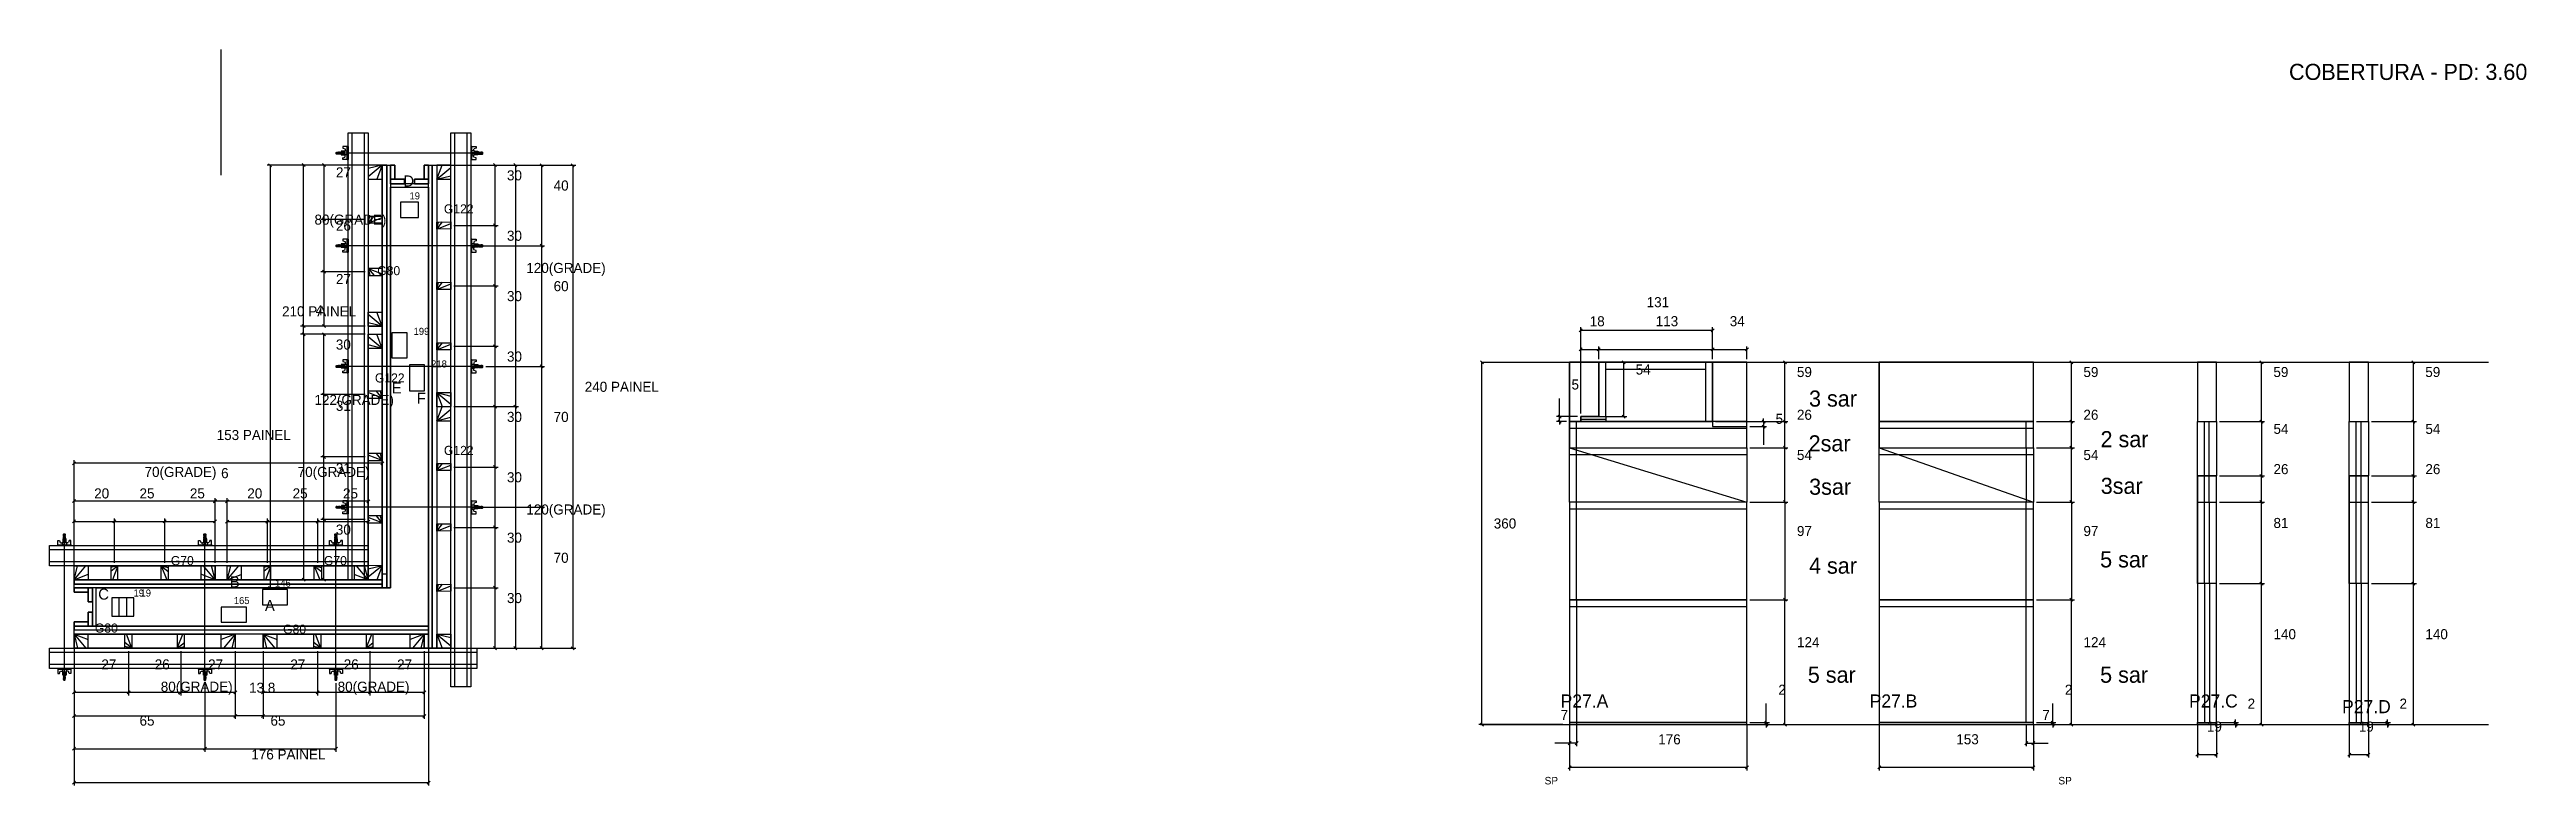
# Model space of a CAD drawing. Header units: metres. Extents: x 3191 to 9000, y 7740 to 9619.
# Drawn here: x 6541 to 9000, y 8888 to 9619 of the extents above; entities that cross this region are included whole.
import ezdxf

# ---------------------------------------------------------------- set-up
doc = ezdxf.new("R2010")
doc.units = ezdxf.units.M

msp = doc.modelspace()

# ---------------------------------------------------------------- texts
at = {"layer": 'COTA', "color": 241}
for s, p in [('27', (6824.9, 9491.8)), ('30', (6994.7, 9488.8)), ('40', (7041, 9478.7)), ('80(GRADE)', (6803.6, 9444.8)), ('26', (6824.9, 9438.8)), ('30', (6994.7, 9428.8)), ('27', (6824.9, 9385.8)), ('120(GRADE)', (7013.9, 9396.8)), ('30', (6994.7, 9368.8)), ('60', (7041, 9378.7)), ('210 PAINEL', (6771.4, 9353.7)), ('4', (6804.7, 9354.8)), ('30', (6824.8, 9320.7)), ('30', (6994.7, 9308.8)), ('122(GRADE)', (6803.6, 9265.7)), ('240 PAINEL', (7071.9, 9278.7)), ('31', (6824.8, 9259.8)), ('30', (6994.7, 9248.8)), ('70', (7041, 9248.8)), ('153 PAINEL', (6706.5, 9230.8)), ('70(GRADE)', (6634.9, 9194.1)), ('6', (6710.9, 9192.9)), ('70(GRADE)', (6786.9, 9194.1)), ('31', (6824.8, 9197.8)), ('30', (6994.7, 9188.8)), ('20', (6584.9, 9172.8)), ('25', (6629.9, 9172.8)), ('25', (6679.9, 9172.8)), ('20', (6736.9, 9172.8)), ('25', (6781.9, 9172.8)), ('25', (6831.9, 9172.8)), ('120(GRADE)', (7013.9, 9156.8)), ('30', (6824.8, 9136.8)), ('30', (6994.7, 9128.8)), ('70', (7041, 9108.8)), ('30', (6994.7, 9068.8)), ('27', (6592, 9002.8)), ('26', (6645, 9002.9)), ('27', (6698, 9002.8)), ('27', (6779.6, 9002.8)), ('26', (6832.6, 9002.9)), ('27', (6885.6, 9002.8)), ('80(GRADE)', (6651, 8980.7)), ('13.8', (6738.7, 8979.7)), ('80(GRADE)', (6826.6, 8980.7)), ('65', (6629.9, 8947)), ('65', (6759.9, 8947)), ('176 PAINEL', (6740.9, 8913.4))]:
    msp.add_text(s, height=10, dxfattribs=at).set_placement(p)
at = {"layer": 'COTA', "color": 1}
for s, p in [('19', (6897.9, 9469.9)), ('199', (6902, 9335.3)), ('218', (6919.4, 9302.9)), ('19', (6623.9, 9075.3)), ('19', (6630.9, 9075.3)), ('165', (6723.5, 9067.8)), ('146', (6764.4, 9085.1))]:
    msp.add_text(s, height=7, dxfattribs=at).set_placement(p)
at = {"layer": 'COTA', "color": 240}
for s, p in [('131', (8126.1, 9362.8)), ('18', (8069.6, 9343.8)), ('113', (8135.1, 9343.9)), ('34', (8208.6, 9343.9)), ('54', (8115.2, 9295.9)), ('59', (8275.3, 9293.4)), ('59', (8559.7, 9293.4)), ('59', (8748.3, 9293.4)), ('59', (8899.1, 9293.4)), ('5', (8051.5, 9281)), ('5', (8254.1, 9246.9)), ('26', (8275.3, 9250.9)), ('26', (8559.7, 9250.9)), ('26', (8748.4, 9196.9)), ('26', (8899.2, 9196.9)), ('81', (8748.4, 9143.4)), ('81', (8899.2, 9143.4)), ('97', (8275.3, 9135.4)), ('97', (8559.7, 9135.4)), ('124', (8275.4, 9024.9)), ('124', (8559.8, 9024.9)), ('140', (8748.4, 9032.9)), ('140', (8899.2, 9032.9)), ('2', (8256.9, 8977.7)), ('2', (8541.3, 8977.7)), ('7', (8040.7, 8952.5)), ('7', (8518.9, 8952.5)), ('19', (8682.3, 8941.1)), ('2', (8722.7, 8963.9)), ('19', (8833.1, 8941.1)), ('2', (8873.5, 8963.9)), ('176', (8137.6, 8928.4)), ('153', (8433.5, 8928.5))]:
    msp.add_text(s, height=10, dxfattribs=at).set_placement(p)
at = {"layer": 'NIVEL 2° PAV.', "color": 240}
msp.add_text('360', height=10, dxfattribs=at).set_placement((7974.3, 9142.9))
at = {"layer": 'NOMENCLATURA', "color": 2}
msp.add_text('COBERTURA - PD: 3.60', height=16, dxfattribs=at).set_placement((8763.8, 9588.6))
at = {"layer": 'NOMENCLATURA', "color": 7}
for s, p in [('3 sar', (8287.3, 9264)), ('2sar', (8286.9, 9219.5)), ('2 sar', (8576.7, 9223.7)), ('3sar', (8287.4, 9176.4)), ('3sar', (8576.9, 9177.3)), ('4 sar', (8287.3, 9098)), ('5 sar', (8576.3, 9104.2)), ('5 sar', (8286.1, 8989.6)), ('5 sar', (8576.3, 8989.6))]:
    msp.add_text(s, height=16, dxfattribs=at).set_placement(p)
at = {"layer": 'Painéis', "color": 240}
for p in [(8748.4, 9236.9), (8899.2, 9236.9), (8275.3, 9210.9), (8559.7, 9210.9)]:
    msp.add_text('54', height=10, dxfattribs=at).set_placement(p)
at = {"layer": 'texto', "color": 4}
for p in [(8024.8, 8888.6), (8534.8, 8888.6)]:
    msp.add_text('SP', height=7.5, dxfattribs=at).set_placement(p)
at = {"layer": 'Texto Seção', "color": 7}
for s, p in [('P27.A', (8040.7, 8965)), ('P27.B', (8347.5, 8965)), ('P27.C', (8664.6, 8965)), ('P27.D', (8816.5, 8959.4))]:
    msp.add_text(s, height=13, dxfattribs=at).set_placement(p)
at = {"layer": 'TEXTO_GERAL', "color": 7}
for s, p in [('D', (6891.8, 9482.7)), ('E', (6880.3, 9277.1)), ('F', (6905.1, 9266.8)), ('C', (6588.9, 9072.2)), ('B', (6719.6, 9084.4)), ('A', (6754.4, 9060.9))]:
    msp.add_text(s, height=11, dxfattribs=at).set_placement(p)
at = {"layer": 'TEXTO_GERAL'}
for s, p in [('G122', (6932.1, 9456)), ('G80', (6865.9, 9394.6)), ('G122', (6863.6, 9288)), ('G122', (6932.1, 9216)), ('G70', (6661, 9106.5)), ('G70', (6813, 9106.5)), ('G80', (6585.6, 9039.5)), ('G80', (6772.5, 9038.4))]:
    msp.add_text(s, height=9, dxfattribs=at).set_placement(p)

# ---------------------------------------------------------------- linework, layer by layer
at = {"layer": 'CHAPA', "color": 1}
for p, q in [((6916.9, 9037.9), (6913.2, 9037.9)), ((6916.9, 9045.9), (6916.9, 9037.9))]:
    msp.add_line(p, q, dxfattribs=at)
for points in [[(6878.9, 9503.9), (6878.9, 9083.9), (6875.3, 9083.9), (6875.3, 9503.9), (6878.9, 9503.9)], [(6920.5, 9023.9), (6916.9, 9023.9), (6916.9, 9503.9), (6920.5, 9503.9), (6920.5, 9023.9)], [(6916.9, 9481.9), (6916.9, 9485.5), (6878.9, 9485.5), (6878.9, 9481.9), (6916.9, 9481.9)], [(6870.9, 9083.9), (6564.9, 9083.9), (6564.9, 9087.5), (6870.9, 9087.5), (6870.9, 9083.9)], [(6583.3, 9045.9), (6586.9, 9045.9), (6586.9, 9083.9), (6583.3, 9083.9), (6583.3, 9045.9)], [(6916.9, 9045.9), (6564.9, 9045.9), (6564.9, 9042.3), (6916.9, 9042.3), (6916.9, 9045.9)]]:
    msp.add_lwpolyline(points, dxfattribs=at)
at = {"layer": 'CONCRETO', "color": 2}
msp.add_lwpolyline([(6586.9, 9045.9), (6586.9, 9083.9), (6878.9, 9083.9), (6878.9, 9481.9), (6916.9, 9481.9), (6916.9, 9045.9), (6586.9, 9045.9)], dxfattribs=at)
at = {"layer": 'COTA', "color": 241}
for p, q in [((6867.9, 9503.9), (6756.5, 9503.9)), ((6759.5, 9503.9), (6759.5, 9083.9)), ((6853.9, 9504), (6789.8, 9504)), ((6792.8, 9344), (6792.8, 9504)), ((6853.9, 9504), (6810, 9504)), ((6813, 9504), (6813, 9450)), ((6919.9, 9503.9), (7063, 9503.9)), ((6941.9, 9504), (6985.9, 9504)), ((6941.9, 9504), (7006.1, 9504)), ((6941.9, 9503.9), (7032.1, 9503.9)), ((6982.9, 9444), (6982.9, 9504)), ((7003.1, 9504), (7003.1, 9264)), ((7029.1, 9503.9), (7029.1, 9423.9)), ((7060, 9503.9), (7060, 9023.9)), ((6853.9, 9450), (6810, 9450)), ((6853.9, 9450), (6810, 9450)), ((6813, 9450), (6813, 9398)), ((6941.9, 9444), (6985.9, 9444)), ((6941.9, 9444), (6985.9, 9444)), ((6982.9, 9384), (6982.9, 9444)), ((6961.9, 9423.9), (7032.1, 9423.9)), ((6961.9, 9423.9), (7032.1, 9423.9)), ((7029.1, 9423.9), (7029.1, 9304)), ((6853.9, 9398), (6810, 9398)), ((6853.9, 9398), (6810, 9398)), ((6813, 9398), (6813, 9344)), ((6941.9, 9384), (6985.9, 9384)), ((6941.9, 9384), (6985.9, 9384)), ((6982.9, 9324), (6982.9, 9384)), ((6853.9, 9344), (6789.8, 9344)), ((6853.9, 9344), (6789.8, 9344)), ((6854, 9335.9), (6789.8, 9335.9)), ((6853.9, 9335.9), (6789.8, 9335.9)), ((6792.8, 9335.9), (6792.8, 9344)), ((6792.8, 9335.9), (6792.8, 9092)), ((6853.9, 9344), (6810, 9344)), ((6853.9, 9335.9), (6810, 9335.9)), ((6813, 9276), (6813, 9335.9)), ((6941.9, 9324), (6985.9, 9324)), ((6941.9, 9324), (6985.9, 9324)), ((6982.9, 9264), (6982.9, 9324)), ((6973.7, 9304), (7032.1, 9304)), ((6973.7, 9304), (7032.1, 9304)), ((7029.1, 9304), (7029.1, 9164)), ((8049.6, 9249.1), (8049.6, 9308.1)), ((8078.6, 9308.1), (8049.6, 9308.1)), ((8225.6, 9308.1), (8191.6, 9308.1)), ((8225.6, 9244.1), (8225.6, 9308.1)), ((8357, 9249.1), (8357, 9308.1)), ((8510, 9308.1), (8357, 9308.1)), ((8510, 9249.1), (8510, 9308.1)), ((6853.9, 9276), (6810, 9276)), ((6853.9, 9276), (6810, 9276)), ((6813, 9214), (6813, 9276)), ((6941.9, 9264), (7006.1, 9264)), ((6941.9, 9264), (6985.9, 9264)), ((6942, 9264), (6985.9, 9264)), ((6942, 9264), (7006.1, 9264)), ((6982.9, 9204), (6982.9, 9264)), ((7003.1, 9264), (7003.1, 9024)), ((6564.9, 9086.9), (6564.9, 9210.8)), ((6870.9, 9207.8), (6564.9, 9207.8)), ((6853.9, 9214), (6810, 9214)), ((6853.9, 9214), (6810, 9214)), ((6813, 9152), (6813, 9214)), ((6870.9, 9086.9), (6870.9, 9210.8)), ((6941.9, 9204), (6985.9, 9204)), ((6941.9, 9204), (6985.9, 9204)), ((6982.9, 9144), (6982.9, 9204)), ((6564.9, 9108.9), (6564.9, 9173.1)), ((6704.9, 9108.9), (6704.9, 9173.1)), ((6704.9, 9108.9), (6704.9, 9173)), ((6716.9, 9108.9), (6716.9, 9173)), ((6716.9, 9108.9), (6716.9, 9173)), ((6856.9, 9108.9), (6856.9, 9173)), ((6704.9, 9170.1), (6564.9, 9170.1)), ((6564.9, 9108.9), (6564.9, 9152.9)), ((6564.9, 9149.9), (6604.9, 9149.9)), ((6604.9, 9108.9), (6604.9, 9152.9)), ((6604.9, 9108.9), (6604.9, 9152.9)), ((6604.9, 9149.9), (6654.9, 9149.9)), ((6654.9, 9108.9), (6654.9, 9152.9)), ((6654.9, 9108.9), (6654.9, 9152.9)), ((6654.9, 9149.9), (6704.9, 9149.9)), ((6716.9, 9170), (6704.9, 9170)), ((6704.9, 9108.9), (6704.9, 9152.9)), ((6856.9, 9170), (6716.9, 9170)), ((6716.9, 9108.9), (6716.9, 9152.8)), ((6716.9, 9149.8), (6756.9, 9149.8)), ((6756.9, 9108.9), (6756.9, 9152.8)), ((6756.9, 9108.9), (6756.9, 9152.8)), ((6756.9, 9149.8), (6806.9, 9149.8)), ((6806.9, 9108.9), (6806.9, 9152.8)), ((6806.9, 9108.9), (6806.9, 9152.8)), ((6806.9, 9149.8), (6856.9, 9149.8)), ((6853.9, 9152), (6810, 9152)), ((6853.9, 9152), (6810, 9152)), ((6813, 9092), (6813, 9152)), ((6856.9, 9108.9), (6856.9, 9152.8)), ((6962, 9164), (7032.1, 9164)), ((6962, 9164), (7032.1, 9164)), ((7029.1, 9164), (7029.1, 9024)), ((6941.9, 9144), (6985.9, 9144)), ((6941.9, 9144), (6985.9, 9144)), ((6982.9, 9084), (6982.9, 9144)), ((6867.9, 9083.9), (6756.5, 9083.9)), ((6853.9, 9092), (6789.8, 9092)), ((6853.9, 9092), (6810, 9092)), ((6941.9, 9084), (6985.9, 9084)), ((6941.9, 9084), (6985.9, 9084)), ((6982.9, 9024), (6982.9, 9084)), ((6564.9, 9034.9), (6564.9, 8887.5)), ((6564.9, 9034.9), (6564.9, 8921.1)), ((6916.9, 9034.9), (6916.9, 8887.5)), ((6565, 9020.9), (6565, 8953.7)), ((6565, 9020.9), (6565, 8977)), ((6619, 9020.9), (6619, 8977)), ((6619, 9020.9), (6619, 8977)), ((6671, 9020.9), (6671, 8977)), ((6671, 9020.9), (6671, 8977)), ((6724.9, 9020.9), (6724.9, 8953.7)), ((6725, 9020.9), (6725, 8953.7)), ((6725, 9020.9), (6725, 8977)), ((6752.5, 9020.9), (6752.5, 8953.7)), ((6752.6, 9020.9), (6752.6, 8953.7)), ((6752.6, 9020.9), (6752.6, 8977)), ((6806.6, 9020.9), (6806.6, 8977)), ((6806.6, 9020.9), (6806.6, 8977)), ((6858.6, 9020.9), (6858.6, 8977)), ((6858.6, 9020.9), (6858.6, 8977)), ((6912.6, 9020.9), (6912.6, 8977)), ((6912.6, 9020.9), (6912.6, 8953.7)), ((6919.9, 9023.9), (7063, 9023.9)), ((6941.9, 9024), (7032.1, 9024)), ((6942, 9024), (6985.9, 9024)), ((6942, 9024), (7006.1, 9024)), ((6619, 8980), (6565, 8980)), ((6671, 8980), (6619, 8980)), ((6725, 8980), (6671, 8980)), ((6694.9, 8989.1), (6694.9, 8921.1)), ((6694.9, 8989.1), (6694.9, 8921.1)), ((6806.6, 8980), (6752.6, 8980)), ((6858.6, 8980), (6806.6, 8980)), ((6824.9, 8989.1), (6824.9, 8921.1)), ((6912.6, 8980), (6858.6, 8980)), ((6565, 8956.7), (6725, 8956.7)), ((6752.5, 8956.7), (6724.9, 8956.7)), ((6752.6, 8956.7), (6912.6, 8956.7)), ((6564.9, 8924.1), (6694.9, 8924.1)), ((6694.9, 8924.1), (6824.9, 8924.1)), ((6564.9, 8890.5), (6916.9, 8890.5))]:
    msp.add_line(p, q, dxfattribs=at)
at = {"layer": 'COTA'}
for p, q in [((6761, 9502.4), (6758, 9505.4)), ((6794.3, 9502.5), (6791.3, 9505.5)), ((6814.5, 9502.5), (6811.5, 9505.5)), ((6984.4, 9502.5), (6981.4, 9505.5)), ((7004.6, 9502.5), (7001.6, 9505.5)), ((7030.6, 9502.4), (7027.6, 9505.4)), ((7061.5, 9502.4), (7058.5, 9505.4)), ((6811.5, 9451.5), (6814.5, 9448.5)), ((6814.5, 9448.5), (6811.5, 9451.5)), ((6981.4, 9445.5), (6984.4, 9442.5)), ((6984.4, 9442.5), (6981.4, 9445.5)), ((7027.6, 9425.4), (7030.6, 9422.4)), ((7030.6, 9422.4), (7027.6, 9425.4)), ((6811.5, 9399.5), (6814.5, 9396.5)), ((6814.5, 9396.5), (6811.5, 9399.5)), ((6984.4, 9382.5), (6981.4, 9385.5)), ((6981.4, 9385.5), (6984.4, 9382.5)), ((6794.3, 9342.5), (6791.3, 9345.5)), ((6791.3, 9345.5), (6794.3, 9342.5)), ((6811.5, 9345.5), (6814.5, 9342.5)), ((6794.3, 9334.4), (6791.3, 9337.4)), ((6791.3, 9337.4), (6794.3, 9334.4)), ((6814.5, 9334.4), (6811.5, 9337.4)), ((6981.4, 9325.5), (6984.4, 9322.5)), ((6984.4, 9322.5), (6981.4, 9325.5)), ((8062.1, 9341.3), (8059.1, 9338.3)), ((8062.1, 9322.4), (8059.1, 9319.4)), ((8080.1, 9322.4), (8077.1, 9319.4)), ((8077.1, 9319.4), (8080.1, 9322.4)), ((8190.1, 9338.3), (8193.1, 9341.3)), ((8190.1, 9319.4), (8193.1, 9322.4)), ((8193.1, 9322.4), (8190.1, 9319.4)), ((8224.1, 9319.4), (8227.1, 9322.4)), ((7030.6, 9302.5), (7027.6, 9305.5)), ((7027.6, 9305.5), (7030.6, 9302.5)), ((8104.8, 9306.6), (8101.8, 9309.6)), ((8264.9, 9306.6), (8261.9, 9309.6)), ((8549.3, 9306.6), (8546.3, 9309.6)), ((8738, 9306.6), (8735, 9309.6)), ((8888.8, 9306.6), (8885.8, 9309.6)), ((6814.5, 9274.5), (6811.5, 9277.5)), ((6811.5, 9277.5), (6814.5, 9274.5)), ((6981.4, 9265.5), (6984.4, 9262.5)), ((6984.4, 9262.5), (6981.4, 9265.5)), ((7004.6, 9262.5), (7001.6, 9265.5)), ((7001.6, 9265.5), (7004.6, 9262.5)), ((8038.1, 9255.6), (8041.1, 9252.6)), ((8041.1, 9247.6), (8038.1, 9250.6)), ((8101.8, 9255.6), (8104.8, 9252.6)), ((8240.7, 9250.6), (8243.7, 9247.6)), ((8264.9, 9247.6), (8261.9, 9250.6)), ((8261.9, 9250.6), (8264.9, 9247.6)), ((8549.3, 9247.6), (8546.3, 9250.6)), ((8546.3, 9250.6), (8549.3, 9247.6)), ((8735, 9250.6), (8738, 9247.6)), ((8885.8, 9250.6), (8888.8, 9247.6)), ((8243.7, 9242.6), (8240.7, 9245.6)), ((8261.9, 9224.6), (8264.9, 9221.6)), ((8546.3, 9224.6), (8549.3, 9221.6)), ((6566.4, 9209.3), (6563.4, 9206.3)), ((6811.5, 9215.5), (6814.5, 9212.5)), ((6814.5, 9212.5), (6811.5, 9215.5)), ((6869.4, 9206.3), (6872.4, 9209.3)), ((6981.4, 9205.5), (6984.4, 9202.5)), ((6984.4, 9202.5), (6981.4, 9205.5)), ((8738, 9193.6), (8735, 9196.6)), ((8888.8, 9193.6), (8885.8, 9196.6)), ((6566.4, 9171.6), (6563.4, 9168.6)), ((6566.4, 9151.4), (6563.4, 9148.4)), ((6606.4, 9151.4), (6603.4, 9148.4)), ((6603.4, 9148.4), (6606.4, 9151.4)), ((6653.4, 9148.4), (6656.4, 9151.4)), ((6656.4, 9151.4), (6653.4, 9148.4)), ((6703.4, 9168.6), (6706.4, 9171.6)), ((6706.4, 9171.5), (6703.4, 9168.5)), ((6703.4, 9148.4), (6706.4, 9151.4)), ((6718.4, 9171.5), (6715.4, 9168.5)), ((6715.4, 9168.5), (6718.4, 9171.5)), ((6718.4, 9151.3), (6715.4, 9148.3)), ((6758.4, 9151.3), (6755.4, 9148.3)), ((6755.4, 9148.3), (6758.4, 9151.3)), ((6805.4, 9148.3), (6808.4, 9151.3)), ((6808.4, 9151.3), (6805.4, 9148.3)), ((6814.5, 9150.5), (6811.5, 9153.5)), ((6811.5, 9153.5), (6814.5, 9150.5)), ((6855.4, 9168.5), (6858.4, 9171.5)), ((6855.4, 9148.3), (6858.4, 9151.3)), ((7027.6, 9165.5), (7030.6, 9162.5)), ((7030.6, 9162.5), (7027.6, 9165.5)), ((8264.9, 9167.6), (8261.9, 9170.6)), ((8549.3, 9167.6), (8546.3, 9170.6)), ((8735, 9170.6), (8738, 9167.6)), ((8738, 9167.6), (8735, 9170.6)), ((8888.8, 9167.6), (8885.8, 9170.6)), ((8885.8, 9170.6), (8888.8, 9167.6)), ((6981.4, 9145.5), (6984.4, 9142.5)), ((6984.4, 9142.5), (6981.4, 9145.5)), ((6758, 9085.4), (6761, 9082.4)), ((6791.3, 9093.5), (6794.3, 9090.5)), ((6811.5, 9093.5), (6814.5, 9090.5)), ((6981.4, 9085.5), (6984.4, 9082.5)), ((6984.4, 9082.5), (6981.4, 9085.5)), ((8261.9, 9073.6), (8264.9, 9070.6)), ((8264.9, 9070.6), (8261.9, 9073.6)), ((8549.3, 9070.6), (8546.3, 9073.6)), ((8546.3, 9073.6), (8549.3, 9070.6)), ((8735, 9089.6), (8738, 9086.6)), ((8738, 9086.6), (8735, 9089.6)), ((8888.8, 9086.6), (8885.8, 9089.6)), ((8885.8, 9089.6), (8888.8, 9086.6)), ((6981.4, 9025.5), (6984.4, 9022.5)), ((7001.6, 9025.5), (7004.6, 9022.5)), ((7027.6, 9025.5), (7030.6, 9022.5)), ((7058.5, 9025.4), (7061.5, 9022.4)), ((6566.5, 8981.5), (6563.5, 8978.5)), ((6617.5, 8978.5), (6620.5, 8981.5)), ((6620.5, 8981.5), (6617.5, 8978.5)), ((6669.5, 8978.5), (6672.5, 8981.5)), ((6672.5, 8981.5), (6669.5, 8978.5)), ((6723.5, 8978.5), (6726.5, 8981.5)), ((6754.1, 8981.5), (6751.1, 8978.5)), ((6805.1, 8978.5), (6808.1, 8981.5)), ((6808.1, 8981.5), (6805.1, 8978.5)), ((6860.1, 8981.5), (6857.1, 8978.5)), ((6857.1, 8978.5), (6860.1, 8981.5)), ((6911.1, 8978.5), (6914.1, 8981.5)), ((6566.5, 8958.2), (6563.5, 8955.2)), ((6726.4, 8958.2), (6723.4, 8955.2)), ((6723.5, 8955.2), (6726.5, 8958.2)), ((6751, 8955.2), (6754, 8958.2)), ((6754.1, 8958.2), (6751.1, 8955.2)), ((6911.1, 8955.2), (6914.1, 8958.2)), ((8243.4, 8951.6), (8246.4, 8948.6)), ((8527.8, 8951.6), (8530.8, 8948.6)), ((8709.2, 8951.6), (8712.2, 8948.6)), ((8860, 8951.6), (8863, 8948.6)), ((8051.1, 8931.1), (8048.1, 8928.1)), ((8055.1, 8928.1), (8058.1, 8931.1)), ((8246.4, 8946.6), (8243.4, 8949.6)), ((8261.9, 8949.6), (8264.9, 8946.6)), ((8504.5, 8931.1), (8501.5, 8928.1)), ((8508.5, 8928.1), (8511.5, 8931.1)), ((8530.8, 8946.6), (8527.8, 8949.6)), ((8546.3, 8949.6), (8549.3, 8946.6)), ((8712.2, 8946.6), (8709.2, 8949.6)), ((8735, 8949.6), (8738, 8946.6)), ((8863, 8946.6), (8860, 8949.6)), ((8885.8, 8949.6), (8888.8, 8946.6)), ((6566.4, 8925.6), (6563.4, 8922.6)), ((6696.4, 8925.6), (6693.4, 8922.6)), ((6693.4, 8922.6), (6696.4, 8925.6)), ((6823.4, 8922.6), (6826.4, 8925.6)), ((8051.1, 8907), (8048.1, 8904)), ((8224.1, 8904), (8227.1, 8907)), ((8358.5, 8907), (8355.5, 8904)), ((8508.5, 8904), (8511.5, 8907)), ((8674.3, 8919.7), (8671.3, 8916.7)), ((8690.3, 8916.7), (8693.3, 8919.7)), ((8825.1, 8919.7), (8822.1, 8916.7)), ((8841.1, 8916.7), (8844.1, 8919.7)), ((6566.4, 8892), (6563.4, 8889)), ((6915.4, 8889), (6918.4, 8892))]:
    msp.add_line(p, q, dxfattribs=at)
at = {"layer": 'COTA', "color": 180}
for p, q in [((6906.9, 9467), (6888.9, 9467)), ((6888.9, 9467), (6888.9, 9452)), ((6888.9, 9452), (6906.9, 9452)), ((6906.9, 9452), (6906.9, 9467)), ((6895.5, 9337.3), (6880.5, 9337.3)), ((6880.5, 9337.3), (6880.5, 9312.6)), ((6895.5, 9312.6), (6895.5, 9337.3)), ((6880.5, 9312.6), (6895.5, 9312.6)), ((6912.9, 9305.6), (6897.9, 9305.6)), ((6897.9, 9305.6), (6897.9, 9279.6)), ((6912.9, 9279.6), (6912.9, 9305.6)), ((6897.9, 9279.6), (6912.9, 9279.6)), ((6602.4, 9073.9), (6602.4, 9055.9)), ((6617.4, 9073.9), (6602.4, 9073.9)), ((6624.4, 9073.9), (6609.4, 9073.9)), ((6609.4, 9073.9), (6609.4, 9055.9)), ((6617.4, 9055.9), (6617.4, 9073.9)), ((6624.4, 9055.9), (6624.4, 9073.9)), ((6751.9, 9082.2), (6751.9, 9067.2)), ((6776.9, 9082.2), (6751.9, 9082.2)), ((6776.9, 9067.2), (6776.9, 9082.2)), ((6602.4, 9055.9), (6617.4, 9055.9)), ((6609.4, 9055.9), (6624.4, 9055.9)), ((6711, 9064.9), (6711, 9049.9)), ((6736, 9064.9), (6711, 9064.9)), ((6711, 9049.9), (6736, 9049.9)), ((6736, 9049.9), (6736, 9064.9)), ((6751.9, 9067.2), (6776.9, 9067.2))]:
    msp.add_line(p, q, dxfattribs=at)
at = {"layer": 'COTA', "color": 4}
for p, q in [((8060.6, 9311.1), (8060.6, 9342.8)), ((8191.6, 9339.8), (8060.6, 9339.8)), ((8060.6, 9257.1), (8060.6, 9323.9)), ((8060.6, 9320.9), (8078.6, 9320.9)), ((8078.6, 9311.1), (8078.6, 9323.9)), ((8078.6, 9311.1), (8078.6, 9323.9)), ((8078.6, 9320.9), (8191.6, 9320.9)), ((8191.6, 9311.1), (8191.6, 9342.8)), ((8191.6, 9311.1), (8191.6, 9323.9)), ((8191.6, 9311.1), (8191.6, 9323.9)), ((8191.6, 9320.9), (8225.6, 9320.9)), ((8225.6, 9311.1), (8225.6, 9323.9)), ((8081.6, 9308.1), (8106.3, 9308.1)), ((8103.3, 9254.1), (8103.3, 9308.1)), ((8228.6, 9308.1), (8266.4, 9308.1)), ((8263.4, 9249.1), (8263.4, 9308.1)), ((8513, 9308.1), (8550.8, 9308.1)), ((8547.8, 9249.1), (8547.8, 9308.1)), ((8694.8, 9308.1), (8739.5, 9308.1)), ((8736.5, 9249.1), (8736.5, 9308.1)), ((8845.6, 9308.1), (8890.3, 9308.1)), ((8887.3, 9249.1), (8887.3, 9308.1)), ((8039.6, 9254.1), (8039.6, 9272.2)), ((8057.6, 9254.1), (8036.6, 9254.1)), ((8046.6, 9249.1), (8036.6, 9249.1)), ((8039.6, 9249.1), (8039.6, 9254.1)), ((8039.6, 9249.1), (8039.6, 9246.1)), ((8081.6, 9254.1), (8106.3, 9254.1)), ((8194.6, 9249.1), (8266.4, 9249.1)), ((8194.6, 9249.1), (8245.2, 9249.1)), ((8194.6, 9249.1), (8266.4, 9249.1)), ((8242.2, 9249.1), (8242.2, 9252.1)), ((8242.2, 9249.1), (8242.2, 9244.1)), ((8263.4, 9223.1), (8263.4, 9249.1)), ((8513, 9249.1), (8550.8, 9249.1)), ((8513, 9249.1), (8550.8, 9249.1)), ((8547.8, 9223.1), (8547.8, 9249.1)), ((8694.8, 9249.1), (8739.5, 9249.1)), ((8845.6, 9249.1), (8890.3, 9249.1)), ((8228.6, 9244.1), (8245.2, 9244.1)), ((8228.6, 9223.1), (8266.4, 9223.1)), ((8242.2, 9244.1), (8242.2, 9226)), ((8513, 9223.1), (8550.8, 9223.1)), ((8694.8, 9195.1), (8739.5, 9195.1)), ((8736.5, 9169.1), (8736.5, 9195.1)), ((8845.6, 9195.1), (8890.3, 9195.1)), ((8887.3, 9169.1), (8887.3, 9195.1)), ((8228.6, 9169.1), (8266.4, 9169.1)), ((8263.4, 9169.1), (8263.4, 9072.1)), ((8513, 9169.1), (8550.8, 9169.1)), ((8547.8, 9169.1), (8547.8, 9072.1)), ((8694.8, 9169.1), (8739.5, 9169.1)), ((8694.8, 9169.1), (8739.5, 9169.1)), ((8736.5, 9088.1), (8736.5, 9169.1)), ((8845.6, 9169.1), (8890.3, 9169.1)), ((8845.6, 9169.1), (8890.3, 9169.1)), ((8887.3, 9088.1), (8887.3, 9169.1)), ((8694.8, 9088.1), (8739.5, 9088.1)), ((8694.8, 9088.1), (8739.5, 9088.1)), ((8736.5, 8948.1), (8736.5, 9088.1)), ((8845.6, 9088.1), (8890.3, 9088.1)), ((8845.6, 9088.1), (8890.3, 9088.1)), ((8887.3, 8948.1), (8887.3, 9088.1)), ((8228.6, 9072.1), (8266.4, 9072.1)), ((8228.6, 9072.1), (8266.4, 9072.1)), ((8263.4, 8948.1), (8263.4, 9072.1)), ((8513, 9072.1), (8550.8, 9072.1)), ((8513, 9072.1), (8550.8, 9072.1)), ((8547.8, 8948.1), (8547.8, 9072.1)), ((8244.9, 8950.1), (8244.9, 8968.9)), ((8529.3, 8950.1), (8529.3, 8968.9)), ((8710.7, 8950.1), (8710.7, 8953.1)), ((8861.5, 8950.1), (8861.5, 8953.1)), ((8049.6, 8929.6), (8034.9, 8929.6)), ((8049.6, 8947.1), (8049.6, 8902.5)), ((8049.6, 8945.1), (8049.6, 8926.6)), ((8056.6, 8929.6), (8049.6, 8929.6)), ((8056.6, 8947.1), (8056.6, 8926.6)), ((8225.6, 8947.1), (8225.6, 8902.5)), ((8228.6, 8950.1), (8247.9, 8950.1)), ((8228.6, 8948.1), (8247.9, 8948.1)), ((8228.6, 8948.1), (8266.4, 8948.1)), ((8244.9, 8948.1), (8244.9, 8950.1)), ((8244.9, 8948.1), (8244.9, 8945.1)), ((8357, 8947.1), (8357, 8902.5)), ((8503, 8947.1), (8503, 8926.6)), ((8503, 8929.6), (8510, 8929.6)), ((8510, 8947.1), (8510, 8902.5)), ((8510, 8945.1), (8510, 8926.6)), ((8510, 8929.6), (8524.7, 8929.6)), ((8513, 8950.1), (8532.3, 8950.1)), ((8513, 8948.1), (8532.3, 8948.1)), ((8513, 8948.1), (8550.8, 8948.1)), ((8529.3, 8948.1), (8529.3, 8950.1)), ((8529.3, 8948.1), (8529.3, 8945.1)), ((8672.8, 8947.1), (8672.8, 8915.2)), ((8691.8, 8947.1), (8691.8, 8915.2)), ((8694.8, 8950.1), (8713.7, 8950.1)), ((8694.8, 8948.1), (8739.5, 8948.1)), ((8694.8, 8948.1), (8713.7, 8948.1)), ((8710.7, 8948.1), (8710.7, 8950.1)), ((8710.7, 8948.1), (8710.7, 8945.1)), ((8823.6, 8947.1), (8823.6, 8915.2)), ((8842.6, 8947.1), (8842.6, 8915.2)), ((8845.6, 8950.1), (8864.5, 8950.1)), ((8845.6, 8948.1), (8890.3, 8948.1)), ((8845.6, 8948.1), (8864.5, 8948.1)), ((8861.5, 8948.1), (8861.5, 8950.1)), ((8861.5, 8948.1), (8861.5, 8945.1)), ((8225.6, 8905.5), (8049.6, 8905.5)), ((8510, 8905.5), (8357, 8905.5)), ((8672.8, 8918.2), (8691.8, 8918.2)), ((8823.6, 8918.2), (8842.6, 8918.2))]:
    msp.add_line(p, q, dxfattribs=at)
at = {"layer": 'COTA', "color": 241}
for points in [[(8049.6, 9249.1), (8060.6, 9249.1), (8060.6, 9254.1), (8078.6, 9254.1), (8078.6, 9308.1), (8049.6, 9308.1), (8049.6, 9249.1)], [(8225.6, 9244.1), (8225.6, 9308.1), (8191.6, 9308.1), (8191.6, 9244.1), (8225.6, 9244.1)], [(8510, 9249.1), (8510, 9308.1), (8357, 9308.1), (8357, 9249.1), (8510, 9249.1)], [(8691.8, 9249.1), (8691.8, 9308.1), (8672.8, 9308.1), (8672.8, 9249.1)], [(8691.8, 9308.1), (8672.8, 9308.1), (8672.8, 9249.1), (8691.8, 9249.1), (8691.8, 9308.1)], [(8842.6, 9249.1), (8842.6, 9308.1), (8823.6, 9308.1), (8823.6, 9249.1)], [(8842.6, 9308.1), (8823.6, 9308.1), (8823.6, 9249.1), (8842.6, 9249.1), (8842.6, 9308.1)]]:
    msp.add_lwpolyline(points, dxfattribs=at)
at = {"layer": 'Hachura'}
for p, q in [((6825.5, 9516.9), (6825.1, 9516.6)), ((6825.1, 9515.3), (6825.1, 9516.6)), ((6825.5, 9516.4), (6825.8, 9517.1)), ((6826, 9517), (6825.5, 9515.9)), ((6825.5, 9516.7), (6825.6, 9516.9)), ((6826.1, 9516.9), (6825.5, 9515.6)), ((6825.5, 9516.9), (6825.5, 9515)), ((6825.8, 9515), (6826.7, 9516.9)), ((6825.8, 9515), (6826.7, 9516.9)), ((6825.9, 9514.9), (6827, 9517.1)), ((6827.2, 9517), (6826.1, 9514.9)), ((6826.1, 9516.9), (6826.7, 9516.9)), ((6827.3, 9516.9), (6826.3, 9515)), ((6826.9, 9515), (6827.9, 9516.9)), ((6827, 9514.9), (6828.1, 9517.1)), ((6828.3, 9517), (6827.3, 9514.9)), ((6827.9, 9516.9), (6827.3, 9516.9)), ((6828.4, 9516.9), (6827.5, 9515)), ((6828.1, 9515), (6829.1, 9516.9)), ((6828.2, 9514.9), (6829.3, 9517.1)), ((6829.5, 9517), (6828.4, 9514.9)), ((6828.6, 9516.9), (6828.4, 9516.9)), ((6828.6, 9516.9), (6829.1, 9516.9)), ((6829.6, 9516.9), (6828.6, 9515)), ((6829.3, 9515), (6830.2, 9516.9)), ((6829.6, 9516.9), (6830.2, 9516.9)), ((6830.2, 9517.7), (6830.2, 9514.3)), ((6833.5, 9517.7), (6830.2, 9517.7)), ((6830.2, 9516.9), (6833.5, 9516.9)), ((6830.3, 9517.7), (6830.3, 9514.3)), ((6831.8, 9522.5), (6831.8, 9520.8)), ((6836, 9522.5), (6831.8, 9522.5)), ((6831.8, 9520.8), (6834, 9520.2)), ((6833.5, 9518), (6833.5, 9517.7)), ((6833.5, 9518), (6836, 9518)), ((6833.5, 9514.1), (6833.5, 9518)), ((6833.5, 9518), (6833.5, 9517.7)), ((6834, 9516.2), (6836, 9516.2)), ((6834.2, 9519.9), (6834.2, 9518)), ((6836, 9522.5), (6836.9, 9522.5)), ((6836, 9509.6), (6836, 9522.5)), ((6836, 9522.3), (6836.9, 9522.3)), ((6836, 9522.1), (6836.9, 9522.1)), ((6836, 9521.8), (6836.9, 9521.8)), ((6836, 9521.3), (6836.9, 9521.3)), ((6836, 9520.5), (6836.9, 9520.5)), ((6836, 9519), (6836.9, 9519)), ((6836.2, 9517), (6836.6, 9517)), ((6836.9, 9522.5), (6836.9, 9509.6)), ((6836.9, 9521.5), (6836.9, 9513.7)), ((6958.9, 9522.5), (6958.9, 9509.6)), ((6959.8, 9522.5), (6958.9, 9522.5)), ((6959.9, 9522.3), (6958.9, 9522.3)), ((6959.9, 9522.1), (6958.9, 9522.1)), ((6959.9, 9521.8), (6958.9, 9521.8)), ((6958.9, 9521.5), (6958.9, 9513.7)), ((6959.9, 9521.3), (6958.9, 9521.3)), ((6959.9, 9520.5), (6958.9, 9520.5)), ((6959.9, 9519), (6958.9, 9519)), ((6959.7, 9517), (6959.3, 9517)), ((6959.8, 9509.6), (6959.8, 9522.5)), ((6959.8, 9522.5), (6964.1, 9522.5)), ((6962.4, 9518), (6959.8, 9518)), ((6961.8, 9516.2), (6959.8, 9516.2)), ((6961.6, 9519.9), (6961.6, 9518)), ((6964.1, 9520.8), (6961.9, 9520.2)), ((6962.4, 9518), (6962.4, 9517.7)), ((6962.4, 9514.1), (6962.4, 9518)), ((6962.4, 9518), (6962.4, 9517.7)), ((6962.4, 9517.7), (6965.6, 9517.7)), ((6965.6, 9516.9), (6962.4, 9516.9)), ((6964.1, 9522.5), (6964.1, 9520.8)), ((6965.6, 9517.7), (6965.6, 9514.3)), ((6965.6, 9517.7), (6965.6, 9514.3)), ((6966.3, 9516.9), (6965.6, 9516.9)), ((6966.6, 9515), (6965.6, 9516.9)), ((6966.3, 9516.9), (6967.3, 9515)), ((6966.4, 9517), (6967.4, 9514.9)), ((6967.7, 9514.9), (6966.6, 9517.1)), ((6967.2, 9516.9), (6966.8, 9516.9)), ((6967.8, 9515), (6966.8, 9516.9)), ((6967.2, 9516.9), (6967.5, 9516.9)), ((6967.5, 9517), (6968.6, 9514.9)), ((6967.5, 9516.9), (6968.4, 9515)), ((6968.8, 9514.9), (6967.8, 9517.1)), ((6968, 9516.9), (6968.6, 9516.9)), ((6968.9, 9515), (6968, 9516.9)), ((6968.6, 9516.9), (6969.6, 9515)), ((6968.7, 9517), (6969.8, 9514.9)), ((6970, 9514.9), (6968.9, 9517.1)), ((6970.1, 9515), (6969.1, 9516.9)), ((6970.1, 9515), (6969.1, 9516.9)), ((6969.8, 9516.9), (6969.1, 9516.9)), ((6969.8, 9516.9), (6970.4, 9515.6)), ((6969.9, 9517), (6970.4, 9515.9)), ((6970.4, 9516.4), (6970.1, 9517.1)), ((6970.4, 9516.7), (6970.3, 9516.9)), ((6970.4, 9516.9), (6970.7, 9516.6)), ((6970.4, 9516.9), (6970.4, 9515)), ((6970.7, 9515.3), (6970.7, 9516.6)), ((6825.5, 9515), (6825.1, 9515.3)), ((6825.8, 9515), (6825.5, 9515)), ((6826.9, 9515), (6826.3, 9515)), ((6828.1, 9515), (6827.5, 9515)), ((6827.7, 9515), (6827.5, 9515)), ((6829.3, 9515), (6828.6, 9515)), ((6830.2, 9516.2), (6829.6, 9514.9)), ((6830.2, 9515.9), (6829.8, 9515)), ((6830.2, 9515), (6829.8, 9515)), ((6830.2, 9515.4), (6833.5, 9515.4)), ((6830.2, 9514.3), (6833.5, 9514.3)), ((6831.8, 9511.2), (6834, 9511.8)), ((6831.8, 9509.6), (6831.8, 9511.2)), ((6836.9, 9509.6), (6831.8, 9509.6)), ((6836, 9514.1), (6833.5, 9514.1)), ((6836, 9515.7), (6834, 9515.7)), ((6834.2, 9512.1), (6834.2, 9514.1)), ((6836, 9516), (6836, 9514.1)), ((6836, 9516), (6836.9, 9516)), ((6836, 9514.7), (6836, 9515.4)), ((6836, 9509.6), (6836, 9514.7)), ((6836, 9513), (6836.9, 9513)), ((6836, 9511.6), (6836.9, 9511.6)), ((6836, 9510.7), (6836.9, 9510.7)), ((6836, 9510.3), (6836.9, 9510.3)), ((6836, 9509.9), (6836.9, 9509.9)), ((6836, 9509.7), (6836.9, 9509.7)), ((6836.4, 9515.1), (6836.1, 9515.1)), ((6836.8, 9515.1), (6836.4, 9515.1)), ((6959.8, 9516), (6958.9, 9516)), ((6959.9, 9513), (6958.9, 9513)), ((6959.9, 9511.6), (6958.9, 9511.6)), ((6959.9, 9510.7), (6958.9, 9510.7)), ((6959.9, 9510.3), (6958.9, 9510.3)), ((6959.9, 9509.9), (6958.9, 9509.9)), ((6959.9, 9509.7), (6958.9, 9509.7)), ((6958.9, 9509.6), (6964.1, 9509.6)), ((6959.1, 9515.1), (6959.5, 9515.1)), ((6959.5, 9515.1), (6959.7, 9515.1)), ((6959.8, 9516), (6959.8, 9514.1)), ((6959.8, 9515.7), (6961.8, 9515.7)), ((6959.8, 9514.7), (6959.8, 9515.4)), ((6959.8, 9509.6), (6959.8, 9514.7)), ((6959.8, 9514.1), (6962.4, 9514.1)), ((6961.6, 9512.1), (6961.6, 9514.1)), ((6964.1, 9511.2), (6961.9, 9511.8)), ((6965.6, 9515.4), (6962.4, 9515.4)), ((6965.6, 9514.3), (6962.4, 9514.3)), ((6964.1, 9509.6), (6964.1, 9511.2)), ((6965.6, 9516.2), (6966.3, 9514.9)), ((6965.6, 9515.9), (6966.1, 9515)), ((6965.6, 9515), (6966.1, 9515)), ((6966.6, 9515), (6967.3, 9515)), ((6967.8, 9515), (6968.4, 9515)), ((6968.2, 9515), (6968.4, 9515)), ((6968.9, 9515), (6969.6, 9515)), ((6970.1, 9515), (6970.4, 9515)), ((6970.4, 9515), (6970.7, 9515.3)), ((6825.5, 9424.8), (6825.1, 9424.5)), ((6825.1, 9423.2), (6825.1, 9424.5)), ((6825.5, 9422.9), (6825.1, 9423.2)), ((6825.5, 9424.3), (6825.8, 9425)), ((6826, 9424.9), (6825.5, 9423.8)), ((6826.1, 9424.8), (6825.5, 9423.5)), ((6825.5, 9424.6), (6825.6, 9424.8)), ((6825.5, 9424.8), (6825.5, 9422.9)), ((6825.8, 9422.9), (6825.5, 9422.9)), ((6825.8, 9422.9), (6826.8, 9424.8)), ((6825.8, 9422.9), (6826.8, 9424.8)), ((6825.9, 9422.8), (6827, 9425)), ((6827.2, 9424.9), (6826.1, 9422.8)), ((6826.1, 9424.8), (6826.8, 9424.8)), ((6827.3, 9424.8), (6826.3, 9422.9)), ((6827, 9422.9), (6826.3, 9422.9)), ((6827, 9422.8), (6828.1, 9425)), ((6827, 9422.9), (6827.9, 9424.8)), ((6828.4, 9424.9), (6827.3, 9422.8)), ((6827.9, 9424.8), (6827.3, 9424.8)), ((6828.4, 9424.8), (6827.5, 9422.9)), ((6828.1, 9422.9), (6827.5, 9422.9)), ((6827.7, 9422.9), (6827.5, 9422.9)), ((6828.1, 9422.9), (6829.1, 9424.8)), ((6828.2, 9422.8), (6829.3, 9425)), ((6829.5, 9424.9), (6828.4, 9422.8)), ((6828.6, 9424.8), (6828.4, 9424.8)), ((6828.6, 9424.8), (6829.1, 9424.8)), ((6829.6, 9424.8), (6828.6, 9422.9)), ((6829.3, 9422.9), (6828.6, 9422.9)), ((6829.3, 9422.9), (6830.2, 9424.8)), ((6829.6, 9424.8), (6830.2, 9424.8)), ((6830.2, 9424.1), (6829.6, 9422.8)), ((6830.2, 9423.8), (6829.8, 9422.9)), ((6830.2, 9422.9), (6829.8, 9422.9)), ((6833.5, 9425.6), (6830.2, 9425.6)), ((6830.2, 9425.6), (6830.2, 9422.3)), ((6830.2, 9424.8), (6833.5, 9424.8)), ((6830.2, 9423.3), (6833.5, 9423.3)), ((6830.2, 9422.3), (6833.5, 9422.3)), ((6830.3, 9425.6), (6830.3, 9422.3)), ((6831.8, 9430.4), (6831.8, 9428.7)), ((6836, 9430.4), (6831.8, 9430.4)), ((6831.8, 9428.7), (6834, 9428.1)), ((6831.8, 9419.2), (6834, 9419.7)), ((6831.8, 9417.5), (6831.8, 9419.2)), ((6833.5, 9422), (6833.5, 9425.9)), ((6833.5, 9425.9), (6833.5, 9425.6)), ((6833.5, 9425.9), (6836, 9425.9)), ((6833.5, 9425.9), (6833.5, 9425.6)), ((6836, 9422), (6833.5, 9422)), ((6834, 9424.1), (6836, 9424.1)), ((6836, 9423.6), (6834, 9423.6)), ((6834.2, 9427.8), (6834.2, 9425.9)), ((6834.2, 9420.1), (6834.2, 9422)), ((6836, 9417.5), (6836, 9430.4)), ((6836, 9430.4), (6836.9, 9430.4)), ((6836, 9430.2), (6837, 9430.2)), ((6836, 9430), (6837, 9430)), ((6836, 9429.7), (6837, 9429.7)), ((6836, 9429.2), (6837, 9429.2)), ((6836, 9428.4), (6837, 9428.4)), ((6836, 9427), (6836.9, 9427)), ((6836, 9423.9), (6836.9, 9423.9)), ((6836, 9423.9), (6836, 9422)), ((6836, 9422.6), (6836, 9423.3)), ((6836, 9417.5), (6836, 9422.6)), ((6836, 9420.9), (6837, 9420.9)), ((6836, 9419.5), (6837, 9419.5)), ((6836, 9418.6), (6837, 9418.6)), ((6836, 9418.2), (6837, 9418.2)), ((6836.2, 9424.9), (6836.6, 9424.9)), ((6836.4, 9423), (6836.2, 9423)), ((6836.8, 9423), (6836.4, 9423)), ((6836.9, 9430.4), (6836.9, 9417.5)), ((6836.9, 9429.4), (6836.9, 9421.6)), ((6959.9, 9430.4), (6958.9, 9430.4)), ((6958.9, 9430.4), (6958.9, 9417.5)), ((6959.9, 9430.2), (6958.9, 9430.2)), ((6959.9, 9430), (6958.9, 9430)), ((6959.9, 9429.7), (6958.9, 9429.7)), ((6958.9, 9429.4), (6958.9, 9421.6)), ((6959.9, 9429.2), (6958.9, 9429.2)), ((6959.9, 9428.4), (6958.9, 9428.4)), ((6959.9, 9427), (6958.9, 9427)), ((6959.9, 9423.9), (6958.9, 9423.9)), ((6959.9, 9420.9), (6958.9, 9420.9)), ((6959.9, 9419.5), (6958.9, 9419.5)), ((6959.9, 9418.6), (6958.9, 9418.6)), ((6959.9, 9418.2), (6958.9, 9418.2)), ((6959.1, 9423), (6959.5, 9423)), ((6959.7, 9424.9), (6959.3, 9424.9)), ((6959.5, 9423), (6959.7, 9423)), ((6959.9, 9417.5), (6959.9, 9430.4)), ((6959.9, 9430.4), (6964.1, 9430.4)), ((6962.4, 9425.9), (6959.9, 9425.9)), ((6961.8, 9424.1), (6959.9, 9424.1)), ((6959.9, 9423.9), (6959.9, 9422)), ((6959.9, 9423.6), (6961.8, 9423.6)), ((6959.9, 9422.6), (6959.9, 9423.3)), ((6959.9, 9417.5), (6959.9, 9422.6)), ((6959.9, 9422), (6962.4, 9422)), ((6961.7, 9427.8), (6961.7, 9425.9)), ((6961.7, 9420.1), (6961.7, 9422)), ((6964.1, 9428.7), (6961.9, 9428.1)), ((6964.1, 9419.2), (6961.9, 9419.7)), ((6962.4, 9422), (6962.4, 9425.9)), ((6962.4, 9425.9), (6962.4, 9425.6)), ((6962.4, 9425.9), (6962.4, 9425.6)), ((6962.4, 9425.6), (6965.7, 9425.6)), ((6965.7, 9424.8), (6962.4, 9424.8)), ((6965.7, 9423.3), (6962.4, 9423.3)), ((6965.7, 9422.3), (6962.4, 9422.3)), ((6964.1, 9430.4), (6964.1, 9428.7)), ((6964.1, 9417.5), (6964.1, 9419.2)), ((6965.6, 9425.6), (6965.6, 9422.3)), ((6965.7, 9425.6), (6965.7, 9422.3)), ((6966.6, 9422.9), (6965.7, 9424.8)), ((6966.3, 9424.8), (6965.7, 9424.8)), ((6965.7, 9424.1), (6966.3, 9422.8)), ((6965.7, 9423.8), (6966.1, 9422.9)), ((6965.7, 9422.9), (6966.1, 9422.9)), ((6966.3, 9424.8), (6967.3, 9422.9)), ((6966.4, 9424.9), (6967.4, 9422.8)), ((6967.7, 9422.8), (6966.6, 9425)), ((6966.6, 9422.9), (6967.3, 9422.9)), ((6967.8, 9422.9), (6966.8, 9424.8)), ((6967.2, 9424.8), (6966.8, 9424.8)), ((6967.2, 9424.8), (6967.5, 9424.8)), ((6967.5, 9424.9), (6968.6, 9422.8)), ((6967.5, 9424.8), (6968.4, 9422.9)), ((6968.9, 9422.8), (6967.8, 9425)), ((6967.8, 9422.9), (6968.4, 9422.9)), ((6968.9, 9422.9), (6968, 9424.8)), ((6968, 9424.8), (6968.6, 9424.8)), ((6968.2, 9422.9), (6968.4, 9422.9)), ((6968.6, 9424.8), (6969.6, 9422.9)), ((6968.7, 9424.9), (6969.8, 9422.8)), ((6970, 9422.8), (6968.9, 9425)), ((6968.9, 9422.9), (6969.6, 9422.9)), ((6970.1, 9422.9), (6969.1, 9424.8)), ((6969.8, 9424.8), (6969.1, 9424.8)), ((6970.1, 9422.9), (6969.1, 9424.8)), ((6969.8, 9424.8), (6970.4, 9423.5)), ((6969.9, 9424.9), (6970.4, 9423.8)), ((6970.4, 9424.3), (6970.1, 9425)), ((6970.1, 9422.9), (6970.4, 9422.9)), ((6970.4, 9424.6), (6970.3, 9424.8)), ((6970.4, 9424.8), (6970.4, 9422.9)), ((6970.4, 9424.8), (6970.7, 9424.5)), ((6970.4, 9422.9), (6970.7, 9423.2)), ((6970.7, 9423.2), (6970.7, 9424.5)), ((6836.9, 9417.5), (6831.8, 9417.5)), ((6836, 9417.8), (6837, 9417.8)), ((6836, 9417.6), (6837, 9417.6)), ((6959.9, 9417.8), (6958.9, 9417.8)), ((6959.9, 9417.6), (6958.9, 9417.6)), ((6958.9, 9417.5), (6964.1, 9417.5)), ((6825.5, 9304.9), (6825.1, 9304.6)), ((6825.1, 9303.3), (6825.1, 9304.6)), ((6825.5, 9303), (6825.1, 9303.3)), ((6825.5, 9304.4), (6825.8, 9305.1)), ((6826, 9305), (6825.5, 9303.9)), ((6826.1, 9304.9), (6825.5, 9303.6)), ((6825.5, 9304.9), (6825.5, 9303)), ((6825.5, 9304.7), (6825.6, 9304.9)), ((6825.8, 9303), (6825.5, 9303)), ((6825.8, 9303), (6826.8, 9304.9)), ((6825.8, 9303), (6826.8, 9304.9)), ((6825.9, 9302.9), (6827, 9305.1)), ((6827.2, 9305), (6826.1, 9302.9)), ((6826.1, 9304.9), (6826.8, 9304.9)), ((6827.3, 9304.9), (6826.3, 9303)), ((6827, 9303), (6826.3, 9303)), ((6827, 9302.9), (6828.1, 9305.1)), ((6827, 9303), (6827.9, 9304.9)), ((6828.4, 9305), (6827.3, 9302.9)), ((6827.9, 9304.9), (6827.3, 9304.9)), ((6828.4, 9304.9), (6827.5, 9303)), ((6828.1, 9303), (6827.5, 9303)), ((6827.7, 9303), (6827.5, 9303)), ((6828.1, 9303), (6829.1, 9304.9)), ((6828.2, 9302.9), (6829.3, 9305.1)), ((6829.5, 9305), (6828.4, 9302.9)), ((6828.6, 9304.9), (6828.4, 9304.9)), ((6828.6, 9304.9), (6829.1, 9304.9)), ((6829.6, 9304.9), (6828.6, 9303)), ((6829.3, 9303), (6828.6, 9303)), ((6829.3, 9303), (6830.2, 9304.9)), ((6829.6, 9304.9), (6830.2, 9304.9)), ((6830.2, 9304.2), (6829.6, 9302.9)), ((6830.2, 9303.9), (6829.8, 9303)), ((6830.2, 9303), (6829.8, 9303)), ((6830.2, 9305.7), (6830.2, 9302.4)), ((6833.5, 9305.7), (6830.2, 9305.7)), ((6830.2, 9304.9), (6833.5, 9304.9)), ((6830.2, 9303.4), (6833.5, 9303.4)), ((6830.2, 9302.4), (6833.5, 9302.4)), ((6830.3, 9305.7), (6830.3, 9302.4)), ((6831.8, 9310.5), (6831.8, 9308.8)), ((6836, 9310.5), (6831.8, 9310.5)), ((6831.8, 9308.8), (6834, 9308.2)), ((6831.8, 9299.3), (6834, 9299.8)), ((6831.8, 9297.6), (6831.8, 9299.3)), ((6836.9, 9297.6), (6831.8, 9297.6)), ((6833.5, 9302.1), (6833.5, 9306)), ((6833.5, 9306), (6833.5, 9305.7)), ((6833.5, 9306), (6836, 9306)), ((6833.5, 9306), (6833.5, 9305.7)), ((6836, 9302.1), (6833.5, 9302.1)), ((6834, 9304.2), (6836, 9304.2)), ((6836, 9303.7), (6834, 9303.7)), ((6834.2, 9307.9), (6834.2, 9306)), ((6834.2, 9300.1), (6834.2, 9302.1)), ((6836, 9310.5), (6836.9, 9310.5)), ((6836, 9297.6), (6836, 9310.5)), ((6836, 9310.3), (6837, 9310.3)), ((6836, 9310.1), (6837, 9310.1)), ((6836, 9309.8), (6837, 9309.8)), ((6836, 9309.3), (6837, 9309.3)), ((6836, 9308.5), (6837, 9308.5)), ((6836, 9307.1), (6836.9, 9307.1)), ((6836, 9304), (6836.9, 9304)), ((6836, 9304), (6836, 9302.1)), ((6836, 9302.7), (6836, 9303.4)), ((6836, 9297.6), (6836, 9302.7)), ((6836, 9301), (6837, 9301)), ((6836, 9299.6), (6837, 9299.6)), ((6836, 9298.7), (6837, 9298.7)), ((6836, 9298.3), (6837, 9298.3)), ((6836, 9297.9), (6837, 9297.9)), ((6836, 9297.7), (6837, 9297.7)), ((6836.2, 9305), (6836.6, 9305)), ((6836.4, 9303.1), (6836.2, 9303.1)), ((6836.8, 9303.1), (6836.4, 9303.1)), ((6836.9, 9310.5), (6836.9, 9297.6)), ((6836.9, 9309.5), (6836.9, 9301.7)), ((6958.9, 9310.5), (6958.9, 9297.6)), ((6959.9, 9310.5), (6958.9, 9310.5)), ((6959.9, 9310.3), (6958.9, 9310.3)), ((6959.9, 9310.1), (6958.9, 9310.1)), ((6959.9, 9309.8), (6958.9, 9309.8)), ((6958.9, 9309.5), (6958.9, 9301.7)), ((6959.9, 9309.3), (6958.9, 9309.3)), ((6959.9, 9308.5), (6958.9, 9308.5)), ((6959.9, 9307.1), (6958.9, 9307.1)), ((6959.9, 9304), (6958.9, 9304)), ((6959.9, 9301), (6958.9, 9301)), ((6959.9, 9299.6), (6958.9, 9299.6)), ((6959.9, 9298.7), (6958.9, 9298.7)), ((6959.9, 9298.3), (6958.9, 9298.3)), ((6959.9, 9297.9), (6958.9, 9297.9)), ((6959.9, 9297.7), (6958.9, 9297.7)), ((6958.9, 9297.6), (6964.1, 9297.6)), ((6959.1, 9303.1), (6959.5, 9303.1)), ((6959.7, 9305), (6959.3, 9305)), ((6959.5, 9303.1), (6959.7, 9303.1)), ((6959.9, 9310.5), (6964.1, 9310.5)), ((6959.9, 9297.6), (6959.9, 9310.5)), ((6962.4, 9306), (6959.9, 9306)), ((6961.8, 9304.2), (6959.9, 9304.2)), ((6959.9, 9304), (6959.9, 9302.1)), ((6959.9, 9303.7), (6961.8, 9303.7)), ((6959.9, 9302.7), (6959.9, 9303.4)), ((6959.9, 9297.6), (6959.9, 9302.7)), ((6959.9, 9302.1), (6962.4, 9302.1)), ((6961.7, 9307.9), (6961.7, 9306)), ((6961.7, 9300.1), (6961.7, 9302.1)), ((6964.1, 9308.8), (6961.9, 9308.2)), ((6964.1, 9299.3), (6961.9, 9299.8)), ((6962.4, 9306), (6962.4, 9305.7)), ((6962.4, 9306), (6962.4, 9305.7)), ((6962.4, 9302.1), (6962.4, 9306)), ((6962.4, 9305.7), (6965.7, 9305.7)), ((6965.7, 9304.9), (6962.4, 9304.9)), ((6965.7, 9303.4), (6962.4, 9303.4)), ((6965.7, 9302.4), (6962.4, 9302.4)), ((6964.1, 9310.5), (6964.1, 9308.8)), ((6964.1, 9297.6), (6964.1, 9299.3)), ((6965.6, 9305.7), (6965.6, 9302.4)), ((6965.7, 9305.7), (6965.7, 9302.4)), ((6966.6, 9303), (6965.7, 9304.9)), ((6966.3, 9304.9), (6965.7, 9304.9)), ((6965.7, 9304.2), (6966.3, 9302.9)), ((6965.7, 9303.9), (6966.1, 9303)), ((6965.7, 9303), (6966.1, 9303)), ((6966.3, 9304.9), (6967.3, 9303)), ((6966.4, 9305), (6967.4, 9302.9)), ((6967.7, 9302.9), (6966.6, 9305.1)), ((6966.6, 9303), (6967.3, 9303)), ((6967.2, 9304.9), (6966.8, 9304.9)), ((6967.8, 9303), (6966.8, 9304.9)), ((6967.2, 9304.9), (6967.5, 9304.9)), ((6967.5, 9305), (6968.6, 9302.9)), ((6967.5, 9304.9), (6968.4, 9303)), ((6968.9, 9302.9), (6967.8, 9305.1)), ((6967.8, 9303), (6968.4, 9303)), ((6968, 9304.9), (6968.6, 9304.9)), ((6968.9, 9303), (6968, 9304.9)), ((6968.2, 9303), (6968.4, 9303)), ((6968.6, 9304.9), (6969.6, 9303)), ((6968.7, 9305), (6969.8, 9302.9)), ((6970, 9302.9), (6968.9, 9305.1)), ((6968.9, 9303), (6969.6, 9303)), ((6969.8, 9304.9), (6969.1, 9304.9)), ((6970.1, 9303), (6969.1, 9304.9)), ((6970.1, 9303), (6969.1, 9304.9)), ((6969.8, 9304.9), (6970.4, 9303.6)), ((6969.9, 9305), (6970.4, 9303.9)), ((6970.4, 9304.4), (6970.1, 9305.1)), ((6970.1, 9303), (6970.4, 9303)), ((6970.4, 9304.7), (6970.3, 9304.9)), ((6970.4, 9304.9), (6970.7, 9304.6)), ((6970.4, 9304.9), (6970.4, 9303)), ((6970.4, 9303), (6970.7, 9303.3)), ((6970.7, 9303.3), (6970.7, 9304.6)), ((6825.5, 9164.9), (6825.2, 9164.6)), ((6825.2, 9163.3), (6825.2, 9164.6)), ((6825.5, 9163), (6825.2, 9163.3)), ((6825.5, 9164.4), (6825.8, 9165.1)), ((6826.1, 9165), (6825.5, 9163.9)), ((6825.5, 9164.9), (6825.5, 9163)), ((6826.1, 9164.9), (6825.5, 9163.6)), ((6825.5, 9164.7), (6825.6, 9164.9)), ((6825.8, 9163), (6825.5, 9163)), ((6825.8, 9163), (6826.8, 9164.9)), ((6825.8, 9163), (6826.8, 9164.9)), ((6825.9, 9162.9), (6827, 9165.1)), ((6826.1, 9164.9), (6826.8, 9164.9)), ((6827.2, 9165), (6826.2, 9162.9)), ((6827.3, 9164.9), (6826.3, 9163)), ((6827, 9163), (6826.3, 9163)), ((6827, 9163), (6827.9, 9164.9)), ((6827.1, 9162.9), (6828.2, 9165.1)), ((6828.4, 9165), (6827.3, 9162.9)), ((6827.9, 9164.9), (6827.3, 9164.9)), ((6828.5, 9164.9), (6827.5, 9163)), ((6828.1, 9163), (6827.5, 9163)), ((6827.7, 9163), (6827.5, 9163)), ((6828.1, 9163), (6829.1, 9164.9)), ((6828.2, 9162.9), (6829.3, 9165.1)), ((6829.5, 9165), (6828.5, 9162.9)), ((6828.7, 9164.9), (6828.5, 9164.9)), ((6829.6, 9164.9), (6828.7, 9163)), ((6828.7, 9164.9), (6829.1, 9164.9)), ((6829.3, 9163), (6828.7, 9163)), ((6829.3, 9163), (6830.3, 9164.9)), ((6829.6, 9164.9), (6830.3, 9164.9)), ((6830.3, 9164.2), (6829.6, 9162.9)), ((6830.3, 9163.9), (6829.8, 9163)), ((6830.3, 9163), (6829.8, 9163)), ((6833.5, 9165.7), (6830.3, 9165.7)), ((6830.3, 9165.7), (6830.3, 9162.4)), ((6830.3, 9165.7), (6830.3, 9162.4)), ((6830.3, 9164.9), (6833.5, 9164.9)), ((6830.3, 9163.4), (6833.5, 9163.4)), ((6830.3, 9162.4), (6833.5, 9162.4)), ((6831.8, 9170.5), (6831.8, 9168.8)), ((6836.1, 9170.5), (6831.8, 9170.5)), ((6831.8, 9168.8), (6834, 9168.2)), ((6831.8, 9159.3), (6834, 9159.8)), ((6831.8, 9157.6), (6831.8, 9159.3)), ((6837, 9157.6), (6831.8, 9157.6)), ((6833.5, 9166), (6836.1, 9166)), ((6833.5, 9166), (6833.5, 9165.7)), ((6833.5, 9166), (6833.5, 9165.7)), ((6833.5, 9162.1), (6833.5, 9166)), ((6836.1, 9162.1), (6833.5, 9162.1)), ((6834.1, 9164.2), (6836.1, 9164.2)), ((6836.1, 9163.7), (6834.1, 9163.7)), ((6834.3, 9167.9), (6834.3, 9166)), ((6834.3, 9160.1), (6834.3, 9162.1)), ((6836.1, 9170.5), (6837, 9170.5)), ((6836.1, 9157.6), (6836.1, 9170.5)), ((6836.1, 9170.3), (6837, 9170.3)), ((6836.1, 9170.1), (6837, 9170.1)), ((6836.1, 9169.8), (6837, 9169.8)), ((6836.1, 9169.3), (6837, 9169.3)), ((6836.1, 9168.5), (6837, 9168.5)), ((6836.1, 9167.1), (6837, 9167.1)), ((6836.1, 9164), (6836.1, 9162.1)), ((6836.1, 9164), (6837, 9164)), ((6836.1, 9162.7), (6836.1, 9163.4)), ((6836.1, 9157.6), (6836.1, 9162.7)), ((6836.1, 9161), (6837, 9161)), ((6836.1, 9159.6), (6837, 9159.6)), ((6836.1, 9158.7), (6837, 9158.7)), ((6836.1, 9158.3), (6837, 9158.3)), ((6836.1, 9157.9), (6837, 9157.9)), ((6836.1, 9157.7), (6837, 9157.7)), ((6836.2, 9165), (6836.6, 9165)), ((6836.4, 9163.1), (6836.2, 9163.1)), ((6836.8, 9163.1), (6836.4, 9163.1)), ((6837, 9170.5), (6837, 9157.6)), ((6837, 9169.5), (6837, 9161.7)), ((6959, 9170.5), (6959, 9157.6)), ((6959.9, 9170.5), (6959, 9170.5)), ((6959.9, 9170.3), (6959, 9170.3)), ((6959.9, 9170.1), (6959, 9170.1)), ((6959.9, 9169.8), (6959, 9169.8)), ((6959, 9169.5), (6959, 9161.7)), ((6959.9, 9169.3), (6959, 9169.3)), ((6959.9, 9168.5), (6959, 9168.5)), ((6959.9, 9167.1), (6959, 9167.1)), ((6959.9, 9164), (6959, 9164)), ((6959.9, 9161), (6959, 9161)), ((6959.9, 9159.6), (6959, 9159.6)), ((6959.9, 9158.7), (6959, 9158.7)), ((6959.9, 9158.3), (6959, 9158.3)), ((6959.9, 9157.9), (6959, 9157.9)), ((6959.9, 9157.7), (6959, 9157.7)), ((6959, 9157.6), (6964.1, 9157.6)), ((6959.1, 9163.1), (6959.6, 9163.1)), ((6959.8, 9165), (6959.3, 9165)), ((6959.6, 9163.1), (6959.8, 9163.1)), ((6959.9, 9170.5), (6964.1, 9170.5)), ((6959.9, 9157.6), (6959.9, 9170.5)), ((6962.5, 9166), (6959.9, 9166)), ((6961.9, 9164.2), (6959.9, 9164.2)), ((6959.9, 9164), (6959.9, 9162.1)), ((6959.9, 9163.7), (6961.9, 9163.7)), ((6959.9, 9162.7), (6959.9, 9163.4)), ((6959.9, 9157.6), (6959.9, 9162.7)), ((6959.9, 9162.1), (6962.5, 9162.1)), ((6961.7, 9167.9), (6961.7, 9166)), ((6961.7, 9160.1), (6961.7, 9162.1)), ((6964.1, 9168.8), (6961.9, 9168.2)), ((6964.1, 9159.3), (6961.9, 9159.8)), ((6962.5, 9166), (6962.5, 9165.7)), ((6962.5, 9166), (6962.5, 9165.7)), ((6962.5, 9162.1), (6962.5, 9166)), ((6962.5, 9165.7), (6965.7, 9165.7)), ((6965.7, 9164.9), (6962.5, 9164.9)), ((6965.7, 9163.4), (6962.5, 9163.4)), ((6965.7, 9162.4), (6962.5, 9162.4)), ((6964.1, 9170.5), (6964.1, 9168.8)), ((6964.1, 9157.6), (6964.1, 9159.3)), ((6965.6, 9165.7), (6965.6, 9162.4)), ((6965.7, 9165.7), (6965.7, 9162.4)), ((6966.3, 9164.9), (6965.7, 9164.9)), ((6966.6, 9163), (6965.7, 9164.9)), ((6965.7, 9164.2), (6966.3, 9162.9)), ((6965.7, 9163.9), (6966.1, 9163)), ((6965.7, 9163), (6966.1, 9163)), ((6966.3, 9164.9), (6967.3, 9163)), ((6966.4, 9165), (6967.5, 9162.9)), ((6967.7, 9162.9), (6966.6, 9165.1)), ((6966.6, 9163), (6967.3, 9163)), ((6967.8, 9163), (6966.8, 9164.9)), ((6967.3, 9164.9), (6966.8, 9164.9)), ((6967.3, 9164.9), (6967.5, 9164.9)), ((6967.5, 9164.9), (6968.5, 9163)), ((6967.6, 9165), (6968.6, 9162.9)), ((6968.9, 9162.9), (6967.8, 9165.1)), ((6967.8, 9163), (6968.5, 9163)), ((6968, 9164.9), (6968.6, 9164.9)), ((6969, 9163), (6968, 9164.9)), ((6968.2, 9163), (6968.5, 9163)), ((6968.6, 9164.9), (6969.6, 9163)), ((6968.7, 9165), (6969.8, 9162.9)), ((6970, 9162.9), (6969, 9165.1)), ((6969, 9163), (6969.6, 9163)), ((6970.1, 9163), (6969.2, 9164.9)), ((6969.8, 9164.9), (6969.2, 9164.9)), ((6970.1, 9163), (6969.2, 9164.9)), ((6969.8, 9164.9), (6970.5, 9163.6)), ((6969.9, 9165), (6970.5, 9163.9)), ((6970.5, 9164.4), (6970.1, 9165.1)), ((6970.1, 9163), (6970.5, 9163)), ((6970.5, 9164.7), (6970.3, 9164.9)), ((6970.5, 9164.9), (6970.5, 9163)), ((6970.5, 9164.9), (6970.8, 9164.6)), ((6970.5, 9163), (6970.8, 9163.3)), ((6970.8, 9163.3), (6970.8, 9164.6)), ((6548.9, 9131.1), (6550.6, 9131.1)), ((6548.9, 9125.9), (6548.9, 9131.1)), ((6548.9, 9126.8), (6561.8, 9126.8)), ((6548.9, 9126.8), (6554, 9126.8)), ((6561.8, 9125.9), (6548.9, 9125.9)), ((6549, 9126.9), (6549, 9125.9)), ((6549.2, 9126.9), (6549.2, 9125.9)), ((6549.6, 9126.9), (6549.6, 9125.9)), ((6550, 9126.9), (6550, 9125.9)), ((6550.6, 9131.1), (6551.1, 9128.9)), ((6550.9, 9126.9), (6550.9, 9125.9)), ((6551.5, 9128.6), (6553.4, 9128.6)), ((6552.3, 9126.9), (6552.3, 9125.9)), ((6560.8, 9125.9), (6553, 9125.9)), ((6553.4, 9129.4), (6557.3, 9129.4)), ((6553.4, 9126.8), (6553.4, 9129.4)), ((6555.3, 9126.8), (6553.4, 9126.8)), ((6557, 9132.6), (6553.7, 9132.6)), ((6557, 9132.6), (6553.7, 9132.6)), ((6553.7, 9132.6), (6553.7, 9129.4)), ((6554, 9126.8), (6554.7, 9126.8)), ((6554.2, 9137), (6556.4, 9135.9)), ((6556.3, 9135.7), (6554.2, 9136.8)), ((6554.2, 9135.8), (6556.4, 9134.8)), ((6556.3, 9134.5), (6554.2, 9135.6)), ((6554.2, 9134.7), (6556.4, 9133.6)), ((6556.3, 9133.4), (6554.2, 9134.4)), ((6555.5, 9132.6), (6554.2, 9133.3)), ((6554.3, 9137.4), (6554.6, 9137.7)), ((6554.3, 9137.1), (6554.3, 9137.4)), ((6556.2, 9137.4), (6554.3, 9137.4)), ((6554.3, 9137.1), (6556.2, 9136.1)), ((6554.3, 9137.1), (6556.2, 9136.1)), ((6556.2, 9135.6), (6554.3, 9136.6)), ((6554.3, 9135.9), (6554.3, 9136.6)), ((6554.3, 9135.9), (6556.2, 9135)), ((6554.3, 9135.2), (6554.3, 9135.4)), ((6556.2, 9134.5), (6554.3, 9135.4)), ((6554.3, 9134.8), (6554.3, 9135.4)), ((6554.3, 9134.8), (6556.2, 9133.8)), ((6554.3, 9133.6), (6554.3, 9134.3)), ((6556.2, 9133.3), (6554.3, 9134.3)), ((6554.3, 9133.6), (6556.2, 9132.6)), ((6555.2, 9132.6), (6554.3, 9133.1)), ((6554.3, 9132.6), (6554.3, 9133.1)), ((6554.4, 9126.5), (6554.4, 9126.7)), ((6554.4, 9126.1), (6554.4, 9126.5)), ((6554.6, 9137.7), (6555.9, 9137.7)), ((6554.7, 9132.6), (6554.7, 9129.4)), ((6556.2, 9136.8), (6554.9, 9137.4)), ((6555, 9126.8), (6555, 9128.8)), ((6556.3, 9136.9), (6555.2, 9137.4)), ((6555.3, 9126.8), (6555.3, 9125.9)), ((6555.5, 9128.8), (6555.5, 9126.8)), ((6555.7, 9137.4), (6556.4, 9137.1)), ((6556.2, 9137.4), (6555.9, 9137.7)), ((6556, 9137.4), (6556.2, 9137.3)), ((6556.2, 9136.8), (6556.2, 9136.1)), ((6556.2, 9135), (6556.2, 9135.6)), ((6556.2, 9134.2), (6556.2, 9134.5)), ((6556.2, 9134.2), (6556.2, 9133.8)), ((6556.2, 9133.3), (6556.2, 9132.6)), ((6556.2, 9132.6), (6556.2, 9129.4)), ((6556.3, 9126.7), (6556.3, 9126.3)), ((6557, 9129.4), (6557, 9132.6)), ((6557.3, 9129.4), (6557, 9129.4)), ((6557.3, 9129.4), (6557, 9129.4)), ((6557.3, 9129.4), (6557.3, 9126.8)), ((6559.2, 9128.6), (6557.3, 9128.6)), ((6558.4, 9126.9), (6558.4, 9125.9)), ((6560.1, 9131.1), (6559.5, 9128.9)), ((6559.8, 9126.9), (6559.8, 9125.9)), ((6561.8, 9131.1), (6560.1, 9131.1)), ((6560.6, 9126.9), (6560.6, 9125.9)), ((6561.1, 9126.9), (6561.1, 9125.9)), ((6561.4, 9126.9), (6561.4, 9125.9)), ((6561.6, 9126.9), (6561.6, 9125.9)), ((6561.8, 9126.8), (6561.8, 9131.1)), ((6561.8, 9126.8), (6561.8, 9125.9)), ((6688.5, 9131.1), (6690.2, 9131.1)), ((6688.5, 9125.9), (6688.5, 9131.1)), ((6688.5, 9126.8), (6701.4, 9126.8)), ((6688.5, 9126.8), (6693.6, 9126.8)), ((6701.4, 9125.9), (6688.5, 9125.9)), ((6688.6, 9126.9), (6688.6, 9125.9)), ((6688.8, 9126.9), (6688.8, 9125.9)), ((6689.2, 9126.9), (6689.2, 9125.9)), ((6689.6, 9126.9), (6689.6, 9125.9)), ((6690.2, 9131.1), (6690.7, 9128.9)), ((6690.5, 9126.9), (6690.5, 9125.9)), ((6691.1, 9128.6), (6693, 9128.6)), ((6691.9, 9126.9), (6691.9, 9125.9)), ((6700.4, 9125.9), (6692.6, 9125.9)), ((6693, 9126.8), (6693, 9129.4)), ((6693, 9129.4), (6696.9, 9129.4)), ((6694.9, 9126.8), (6693, 9126.8)), ((6696.6, 9132.6), (6693.3, 9132.6)), ((6693.3, 9132.6), (6693.3, 9129.4)), ((6696.6, 9132.6), (6693.3, 9132.6)), ((6693.6, 9126.8), (6694.3, 9126.8)), ((6693.8, 9137), (6696, 9135.9)), ((6695.9, 9135.7), (6693.8, 9136.8)), ((6693.8, 9135.8), (6696, 9134.8)), ((6695.9, 9134.5), (6693.8, 9135.6)), ((6693.8, 9134.7), (6696, 9133.6)), ((6695.9, 9133.4), (6693.8, 9134.4)), ((6695.1, 9132.6), (6693.8, 9133.3)), ((6693.9, 9137.4), (6694.2, 9137.7)), ((6695.8, 9137.4), (6693.9, 9137.4)), ((6693.9, 9137.1), (6693.9, 9137.4)), ((6693.9, 9137.1), (6695.8, 9136.1)), ((6693.9, 9137.1), (6695.8, 9136.1)), ((6695.8, 9135.6), (6693.9, 9136.6)), ((6693.9, 9135.9), (6693.9, 9136.6)), ((6693.9, 9135.9), (6695.8, 9135)), ((6693.9, 9135.2), (6693.9, 9135.4)), ((6695.8, 9134.5), (6693.9, 9135.4)), ((6693.9, 9134.8), (6693.9, 9135.4)), ((6693.9, 9134.8), (6695.8, 9133.8)), ((6695.8, 9133.3), (6693.9, 9134.3)), ((6693.9, 9133.6), (6693.9, 9134.3)), ((6693.9, 9133.6), (6695.8, 9132.6)), ((6693.9, 9132.6), (6693.9, 9133.1)), ((6694.8, 9132.6), (6693.9, 9133.1)), ((6694, 9126.5), (6694, 9126.7)), ((6694, 9126.1), (6694, 9126.5)), ((6694.2, 9137.7), (6695.5, 9137.7)), ((6694.3, 9132.6), (6694.3, 9129.4)), ((6695.8, 9136.8), (6694.5, 9137.4)), ((6694.6, 9126.8), (6694.6, 9128.8)), ((6695.9, 9136.9), (6694.8, 9137.4)), ((6694.9, 9126.8), (6694.9, 9125.9)), ((6695.1, 9128.8), (6695.1, 9126.8)), ((6695.3, 9137.4), (6696, 9137.1)), ((6695.8, 9137.4), (6695.5, 9137.7)), ((6695.6, 9137.4), (6695.8, 9137.3)), ((6695.8, 9136.8), (6695.8, 9136.1)), ((6695.8, 9135), (6695.8, 9135.6)), ((6695.8, 9134.2), (6695.8, 9134.5)), ((6695.8, 9134.2), (6695.8, 9133.8)), ((6695.8, 9133.3), (6695.8, 9132.6)), ((6695.8, 9132.6), (6695.8, 9129.4)), ((6695.9, 9126.7), (6695.9, 9126.3)), ((6696.6, 9129.4), (6696.6, 9132.6)), ((6696.9, 9129.4), (6696.6, 9129.4)), ((6696.9, 9129.4), (6696.6, 9129.4)), ((6696.9, 9129.4), (6696.9, 9126.8)), ((6698.8, 9128.6), (6696.9, 9128.6)), ((6698, 9126.9), (6698, 9125.9)), ((6699.7, 9131.1), (6699.1, 9128.9)), ((6699.4, 9126.9), (6699.4, 9125.9)), ((6701.4, 9131.1), (6699.7, 9131.1)), ((6700.2, 9126.9), (6700.2, 9125.9)), ((6700.7, 9126.9), (6700.7, 9125.9)), ((6701, 9126.9), (6701, 9125.9)), ((6701.2, 9126.9), (6701.2, 9125.9)), ((6701.4, 9126.8), (6701.4, 9131.1)), ((6701.4, 9126.8), (6701.4, 9125.9)), ((6818.5, 9125.9), (6818.5, 9131.1)), ((6818.5, 9131.1), (6820.2, 9131.1)), ((6818.5, 9126.8), (6831.4, 9126.8)), ((6818.5, 9126.8), (6823.6, 9126.8)), ((6831.4, 9125.9), (6818.5, 9125.9)), ((6818.6, 9126.9), (6818.6, 9125.9)), ((6818.8, 9126.9), (6818.8, 9125.9)), ((6819.2, 9126.9), (6819.2, 9125.9)), ((6819.6, 9126.9), (6819.6, 9125.9)), ((6820.2, 9131.1), (6820.7, 9128.9)), ((6820.5, 9126.9), (6820.5, 9125.9)), ((6821.1, 9128.6), (6823, 9128.6)), ((6821.9, 9126.9), (6821.9, 9125.9)), ((6830.4, 9125.9), (6822.6, 9125.9)), ((6823, 9126.8), (6823, 9129.4)), ((6823, 9129.4), (6826.9, 9129.4)), ((6824.9, 9126.8), (6823, 9126.8)), ((6826.6, 9132.6), (6823.3, 9132.6)), ((6826.6, 9132.6), (6823.3, 9132.6)), ((6823.3, 9132.6), (6823.3, 9129.4)), ((6823.6, 9126.8), (6824.3, 9126.8)), ((6823.8, 9137), (6826, 9135.9)), ((6825.9, 9135.7), (6823.8, 9136.8)), ((6823.8, 9135.8), (6826, 9134.8)), ((6825.9, 9134.5), (6823.8, 9135.6)), ((6823.8, 9134.7), (6826, 9133.6)), ((6825.9, 9133.4), (6823.8, 9134.4)), ((6825.1, 9132.6), (6823.8, 9133.3)), ((6823.9, 9137.4), (6824.2, 9137.7)), ((6825.8, 9137.4), (6823.9, 9137.4)), ((6823.9, 9137.1), (6823.9, 9137.4)), ((6823.9, 9137.1), (6825.8, 9136.1)), ((6823.9, 9137.1), (6825.8, 9136.1)), ((6825.8, 9135.6), (6823.9, 9136.6)), ((6823.9, 9135.9), (6823.9, 9136.6)), ((6823.9, 9135.9), (6825.8, 9135)), ((6825.8, 9134.5), (6823.9, 9135.4)), ((6823.9, 9134.8), (6823.9, 9135.4)), ((6823.9, 9135.2), (6823.9, 9135.4)), ((6823.9, 9134.8), (6825.8, 9133.8)), ((6823.9, 9133.6), (6823.9, 9134.3)), ((6825.8, 9133.3), (6823.9, 9134.3)), ((6823.9, 9133.6), (6825.8, 9132.6)), ((6823.9, 9132.6), (6823.9, 9133.1)), ((6824.8, 9132.6), (6823.9, 9133.1)), ((6824, 9126.5), (6824, 9126.7)), ((6824, 9126.1), (6824, 9126.5)), ((6824.2, 9137.7), (6825.5, 9137.7)), ((6824.3, 9132.6), (6824.3, 9129.4)), ((6825.8, 9136.8), (6824.5, 9137.4)), ((6824.6, 9126.8), (6824.6, 9128.8)), ((6825.9, 9136.9), (6824.8, 9137.4)), ((6824.9, 9126.8), (6824.9, 9125.9)), ((6825.1, 9128.8), (6825.1, 9126.8)), ((6825.3, 9137.4), (6826, 9137.1)), ((6825.8, 9137.4), (6825.5, 9137.7)), ((6825.6, 9137.4), (6825.8, 9137.3)), ((6825.8, 9136.8), (6825.8, 9136.1)), ((6825.8, 9135), (6825.8, 9135.6)), ((6825.8, 9134.2), (6825.8, 9134.5)), ((6825.8, 9134.2), (6825.8, 9133.8)), ((6825.8, 9133.3), (6825.8, 9132.6)), ((6825.8, 9132.6), (6825.8, 9129.4)), ((6825.9, 9126.7), (6825.9, 9126.3)), ((6826.6, 9129.4), (6826.6, 9132.6)), ((6826.9, 9129.4), (6826.6, 9129.4)), ((6826.9, 9129.4), (6826.6, 9129.4)), ((6826.9, 9129.4), (6826.9, 9126.8)), ((6828.8, 9128.6), (6826.9, 9128.6)), ((6828, 9126.9), (6828, 9125.9)), ((6829.7, 9131.1), (6829.1, 9128.9)), ((6829.4, 9126.9), (6829.4, 9125.9)), ((6831.4, 9131.1), (6829.7, 9131.1)), ((6830.2, 9126.9), (6830.2, 9125.9)), ((6830.7, 9126.9), (6830.7, 9125.9)), ((6831, 9126.9), (6831, 9125.9)), ((6831.2, 9126.9), (6831.2, 9125.9)), ((6831.4, 9126.8), (6831.4, 9131.1)), ((6831.4, 9126.8), (6831.4, 9125.9)), ((6561.8, 9003.9), (6548.9, 9003.9)), ((6548.9, 9003.9), (6548.9, 8998.8)), ((6548.9, 9003), (6561.8, 9003)), ((6548.9, 9003), (6554, 9003)), ((6549, 9003), (6549, 9003.9)), ((6549.2, 9003), (6549.2, 9003.9)), ((6549.6, 9003), (6549.6, 9003.9)), ((6550, 9003), (6550, 9003.9)), ((6550.6, 8998.8), (6551.1, 9001)), ((6550.9, 9003), (6550.9, 9003.9)), ((6551.5, 9001.2), (6553.4, 9001.2)), ((6552.3, 9003), (6552.3, 9003.9)), ((6560.8, 9003.9), (6553, 9003.9)), ((6553.4, 9003), (6553.4, 9000.5)), ((6555.3, 9003), (6553.4, 9003)), ((6553.4, 9000.5), (6557.3, 9000.5)), ((6553.7, 8997.2), (6553.7, 9000.5)), ((6554, 9003), (6554.7, 9003)), ((6554.4, 9003.8), (6554.4, 9003.4)), ((6554.4, 9003.4), (6554.4, 9003.1)), ((6554.7, 8997.2), (6554.7, 9000.5)), ((6555, 9003), (6555, 9001)), ((6555.3, 9003), (6555.3, 9003.9)), ((6555.5, 9001), (6555.5, 9003)), ((6556.2, 8997.2), (6556.2, 9000.5)), ((6556.3, 9003.2), (6556.3, 9003.6)), ((6557.3, 9000.5), (6557, 9000.5)), ((6557, 9000.5), (6557, 8997.2)), ((6557.3, 9000.5), (6557, 9000.5)), ((6557.3, 9000.5), (6557.3, 9003)), ((6559.2, 9001.2), (6557.3, 9001.2)), ((6558.4, 9003), (6558.4, 9003.9)), ((6560.1, 8998.8), (6559.5, 9001)), ((6559.8, 9003), (6559.8, 9003.9)), ((6560.6, 9003), (6560.6, 9003.9)), ((6561.1, 9003), (6561.1, 9003.9)), ((6561.4, 9003), (6561.4, 9003.9)), ((6561.6, 9003), (6561.6, 9003.9)), ((6561.8, 9003), (6561.8, 9003.9)), ((6561.8, 9003), (6561.8, 8998.8)), ((6688.5, 9003.9), (6688.5, 8998.8)), ((6701.4, 9003.9), (6688.5, 9003.9)), ((6688.5, 9003), (6693.7, 9003)), ((6688.5, 9003), (6701.4, 9003)), ((6688.6, 9003), (6688.6, 9003.9)), ((6688.8, 9003), (6688.8, 9003.9)), ((6689.2, 9003), (6689.2, 9003.9)), ((6689.6, 9003), (6689.6, 9003.9)), ((6690.2, 8998.8), (6690.8, 9001)), ((6690.5, 9003), (6690.5, 9003.9)), ((6691.1, 9001.2), (6693, 9001.2)), ((6691.9, 9003), (6691.9, 9003.9)), ((6700.4, 9003.9), (6692.6, 9003.9)), ((6693, 9003), (6693, 9000.5)), ((6694.9, 9003), (6693, 9003)), ((6693, 9000.5), (6696.9, 9000.5)), ((6693.3, 8997.2), (6693.3, 9000.5)), ((6693.7, 9003), (6694.3, 9003)), ((6694, 9003.8), (6694, 9003.4)), ((6694, 9003.4), (6694, 9003.1)), ((6694.3, 8997.2), (6694.3, 9000.5)), ((6694.6, 9003), (6694.6, 9001)), ((6694.9, 9003), (6694.9, 9003.9)), ((6695.1, 9001), (6695.1, 9003)), ((6695.8, 8997.2), (6695.8, 9000.5)), ((6695.9, 9003.2), (6695.9, 9003.6)), ((6696.9, 9000.5), (6696.6, 9000.5)), ((6696.9, 9000.5), (6696.6, 9000.5)), ((6696.6, 9000.5), (6696.6, 8997.2)), ((6696.9, 9000.5), (6696.9, 9003)), ((6698.8, 9001.2), (6696.9, 9001.2)), ((6698, 9003), (6698, 9003.9)), ((6699.7, 8998.8), (6699.1, 9001)), ((6699.4, 9003), (6699.4, 9003.9)), ((6700.2, 9003), (6700.2, 9003.9)), ((6700.7, 9003), (6700.7, 9003.9)), ((6701, 9003), (6701, 9003.9)), ((6701.3, 9003), (6701.3, 9003.9)), ((6701.4, 9003), (6701.4, 9003.9)), ((6701.4, 9003), (6701.4, 8998.8)), ((6818.5, 9003.9), (6818.5, 8998.8)), ((6831.4, 9003.9), (6818.5, 9003.9)), ((6818.5, 9003), (6823.7, 9003)), ((6818.5, 9003), (6831.4, 9003)), ((6818.6, 9003), (6818.6, 9003.9)), ((6818.8, 9003), (6818.8, 9003.9)), ((6819.2, 9003), (6819.2, 9003.9)), ((6819.6, 9003), (6819.6, 9003.9)), ((6820.2, 8998.8), (6820.8, 9001)), ((6820.5, 9003), (6820.5, 9003.9)), ((6821.1, 9001.2), (6823, 9001.2)), ((6821.9, 9003), (6821.9, 9003.9)), ((6830.4, 9003.9), (6822.6, 9003.9)), ((6824.9, 9003), (6823, 9003)), ((6823, 9003), (6823, 9000.5)), ((6823, 9000.5), (6826.9, 9000.5)), ((6823.3, 8997.2), (6823.3, 9000.5)), ((6823.7, 9003), (6824.3, 9003)), ((6824, 9003.8), (6824, 9003.4)), ((6824, 9003.4), (6824, 9003.1)), ((6824.3, 8997.2), (6824.3, 9000.5)), ((6824.6, 9003), (6824.6, 9001)), ((6824.9, 9003), (6824.9, 9003.9)), ((6825.1, 9001), (6825.1, 9003)), ((6825.8, 8997.2), (6825.8, 9000.5)), ((6825.9, 9003.2), (6825.9, 9003.6)), ((6826.6, 9000.5), (6826.6, 8997.2)), ((6826.9, 9000.5), (6826.6, 9000.5)), ((6826.9, 9000.5), (6826.6, 9000.5)), ((6826.9, 9000.5), (6826.9, 9003)), ((6828.8, 9001.2), (6826.9, 9001.2)), ((6828, 9003), (6828, 9003.9)), ((6829.7, 8998.8), (6829.1, 9001)), ((6829.4, 9003), (6829.4, 9003.9)), ((6830.2, 9003), (6830.2, 9003.9)), ((6830.7, 9003), (6830.7, 9003.9)), ((6831, 9003), (6831, 9003.9)), ((6831.3, 9003), (6831.3, 9003.9)), ((6831.4, 9003), (6831.4, 9003.9)), ((6831.4, 9003), (6831.4, 8998.8)), ((6548.9, 8998.8), (6550.6, 8998.8)), ((6557, 8997.3), (6553.7, 8997.3)), ((6557, 8997.2), (6553.7, 8997.2)), ((6555.5, 8997.2), (6554.2, 8996.6)), ((6556.3, 8996.5), (6554.2, 8995.4)), ((6554.2, 8995.2), (6556.4, 8996.3)), ((6556.3, 8995.3), (6554.2, 8994.3)), ((6554.2, 8994), (6556.4, 8995.1)), ((6556.3, 8994.2), (6554.2, 8993.1)), ((6554.2, 8992.9), (6556.4, 8994)), ((6554.3, 8996.3), (6556.2, 8997.2)), ((6554.3, 8997.2), (6554.3, 8996.8)), ((6555.2, 8997.2), (6554.3, 8996.8)), ((6556.2, 8996.6), (6554.3, 8995.6)), ((6554.3, 8996.3), (6554.3, 8995.6)), ((6554.3, 8995.1), (6556.2, 8996.1)), ((6556.2, 8995.4), (6554.3, 8994.5)), ((6554.3, 8995.1), (6554.3, 8994.5)), ((6554.3, 8993.9), (6556.2, 8994.9)), ((6554.3, 8994.7), (6554.3, 8994.5)), ((6556.2, 8994.3), (6554.3, 8993.3)), ((6554.3, 8993.9), (6554.3, 8993.3)), ((6554.3, 8992.8), (6556.2, 8993.7)), ((6554.3, 8992.8), (6556.2, 8993.7)), ((6554.3, 8992.8), (6554.3, 8992.5)), ((6556.2, 8992.5), (6554.3, 8992.5)), ((6554.3, 8992.5), (6554.6, 8992.1)), ((6554.6, 8992.1), (6555.9, 8992.1)), ((6556.2, 8993.1), (6554.9, 8992.5)), ((6556.3, 8993), (6555.2, 8992.5)), ((6555.7, 8992.5), (6556.4, 8992.8)), ((6556.2, 8992.5), (6555.9, 8992.1)), ((6556, 8992.5), (6556.2, 8992.6)), ((6556.2, 8996.6), (6556.2, 8997.2)), ((6556.2, 8995.6), (6556.2, 8996.1)), ((6556.2, 8995.6), (6556.2, 8995.4)), ((6556.2, 8994.9), (6556.2, 8994.3)), ((6556.2, 8993.1), (6556.2, 8993.7)), ((6561.8, 8998.8), (6560.1, 8998.8)), ((6688.5, 8998.8), (6690.2, 8998.8)), ((6696.6, 8997.3), (6693.3, 8997.3)), ((6696.6, 8997.2), (6693.3, 8997.2)), ((6695.1, 8997.2), (6693.8, 8996.6)), ((6695.9, 8996.5), (6693.8, 8995.4)), ((6693.8, 8995.2), (6696, 8996.3)), ((6695.9, 8995.3), (6693.8, 8994.3)), ((6693.8, 8994), (6696, 8995.1)), ((6695.9, 8994.2), (6693.8, 8993.1)), ((6693.8, 8992.9), (6696, 8994)), ((6693.9, 8997.2), (6693.9, 8996.8)), ((6694.8, 8997.2), (6693.9, 8996.8)), ((6693.9, 8996.3), (6695.8, 8997.2)), ((6695.8, 8996.6), (6693.9, 8995.6)), ((6693.9, 8996.3), (6693.9, 8995.6)), ((6693.9, 8995.1), (6695.8, 8996.1)), ((6695.8, 8995.4), (6693.9, 8994.5)), ((6693.9, 8995.1), (6693.9, 8994.5)), ((6693.9, 8993.9), (6695.8, 8994.9)), ((6693.9, 8994.7), (6693.9, 8994.5)), ((6695.8, 8994.3), (6693.9, 8993.3)), ((6693.9, 8993.9), (6693.9, 8993.3)), ((6693.9, 8992.8), (6695.8, 8993.7)), ((6693.9, 8992.8), (6695.8, 8993.7)), ((6693.9, 8992.8), (6693.9, 8992.5)), ((6695.8, 8992.5), (6693.9, 8992.5)), ((6693.9, 8992.5), (6694.2, 8992.1)), ((6694.2, 8992.1), (6695.5, 8992.1)), ((6695.8, 8993.1), (6694.6, 8992.5)), ((6695.9, 8993), (6694.8, 8992.5)), ((6695.3, 8992.5), (6696, 8992.8)), ((6695.8, 8992.5), (6695.5, 8992.1)), ((6695.6, 8992.5), (6695.8, 8992.6)), ((6695.8, 8996.6), (6695.8, 8997.2)), ((6695.8, 8995.6), (6695.8, 8996.1)), ((6695.8, 8995.6), (6695.8, 8995.4)), ((6695.8, 8994.9), (6695.8, 8994.3)), ((6695.8, 8993.1), (6695.8, 8993.7)), ((6701.4, 8998.8), (6699.7, 8998.8)), ((6818.5, 8998.8), (6820.2, 8998.8)), ((6826.6, 8997.3), (6823.3, 8997.3)), ((6826.6, 8997.2), (6823.3, 8997.2)), ((6825.1, 8997.2), (6823.8, 8996.6)), ((6825.9, 8996.5), (6823.8, 8995.4)), ((6823.8, 8995.2), (6826, 8996.3)), ((6825.9, 8995.3), (6823.8, 8994.3)), ((6823.8, 8994), (6826, 8995.1)), ((6825.9, 8994.2), (6823.8, 8993.1)), ((6823.8, 8992.9), (6826, 8994)), ((6824.8, 8997.2), (6823.9, 8996.8)), ((6823.9, 8997.2), (6823.9, 8996.8)), ((6823.9, 8996.3), (6825.8, 8997.2)), ((6825.8, 8996.6), (6823.9, 8995.6)), ((6823.9, 8996.3), (6823.9, 8995.6)), ((6823.9, 8995.1), (6825.8, 8996.1)), ((6825.8, 8995.4), (6823.9, 8994.5)), ((6823.9, 8995.1), (6823.9, 8994.5)), ((6823.9, 8993.9), (6825.8, 8994.9)), ((6823.9, 8994.7), (6823.9, 8994.5)), ((6825.8, 8994.3), (6823.9, 8993.3)), ((6823.9, 8993.9), (6823.9, 8993.3)), ((6823.9, 8992.8), (6825.8, 8993.7)), ((6823.9, 8992.8), (6825.8, 8993.7)), ((6823.9, 8992.8), (6823.9, 8992.5)), ((6823.9, 8992.5), (6824.2, 8992.1)), ((6825.8, 8992.5), (6823.9, 8992.5)), ((6824.2, 8992.1), (6825.5, 8992.1)), ((6825.8, 8993.1), (6824.6, 8992.5)), ((6825.9, 8993), (6824.8, 8992.5)), ((6825.3, 8992.5), (6826, 8992.8)), ((6825.8, 8992.5), (6825.5, 8992.1)), ((6825.6, 8992.5), (6825.8, 8992.6)), ((6825.8, 8996.6), (6825.8, 8997.2)), ((6825.8, 8995.6), (6825.8, 8996.1)), ((6825.8, 8995.6), (6825.8, 8995.4)), ((6825.8, 8994.9), (6825.8, 8994.3)), ((6825.8, 8993.1), (6825.8, 8993.7)), ((6831.4, 8998.8), (6829.7, 8998.8))]:
    msp.add_line(p, q, dxfattribs=at)
at = {"layer": 'Hachura', "color": 251}
for p, q in [((6969.7, 9516), (6829.9, 9516)), ((6969.7, 9423.9), (6829.9, 9423.9)), ((6969.8, 9304), (6830, 9304)), ((6969.8, 9164), (6830, 9164)), ((6555.3, 8993.1), (6555.3, 9132.9)), ((6694.9, 8993.2), (6694.9, 9133)), ((6824.9, 8993.2), (6824.9, 9133))]:
    msp.add_line(p, q, dxfattribs=at)
for points in [[(6870.9, 9503.9), (6875.3, 9503.9), (6875.3, 9083.9), (6870.9, 9083.9), (6870.9, 9503.9)], [(6875.3, 9503.9), (6878.9, 9503.9), (6878.9, 9083.9), (6875.3, 9083.9), (6875.3, 9503.9)], [(6883.3, 9489.9), (6878.9, 9489.9), (6878.9, 9503.9), (6883.3, 9503.9), (6883.3, 9489.9)], [(6916.9, 9489.9), (6912.5, 9489.9), (6912.5, 9503.9), (6916.9, 9503.9), (6916.9, 9489.9)], [(6920.5, 9023.9), (6916.9, 9023.9), (6916.9, 9503.9), (6920.5, 9503.9), (6920.5, 9023.9)], [(6920.5, 9503.9), (6924.9, 9503.9), (6924.9, 9023.9), (6920.5, 9023.9), (6920.5, 9503.9)], [(6892.9, 9489.9), (6892.9, 9485.5), (6878.9, 9485.5), (6878.9, 9489.9), (6892.9, 9489.9)], [(6916.9, 9481.9), (6916.9, 9485.5), (6878.9, 9485.5), (6878.9, 9481.9), (6916.9, 9481.9)], [(6916.9, 9489.9), (6916.9, 9485.5), (6902.9, 9485.5), (6902.9, 9489.9), (6916.9, 9489.9)], [(8078.6, 9308.1), (8078.6, 9254.1), (8060.6, 9254.1), (8060.6, 9249.1), (8191.6, 9249.1), (8191.6, 9308.1), (8078.6, 9308.1)], [(8049.6, 9223.1), (8225.6, 9223.1), (8225.6, 9249.1), (8049.6, 9249.1), (8049.6, 9223.1), (8225.6, 9169.1), (8049.6, 9169.1), (8049.6, 8950.1), (8225.6, 8950.1), (8225.6, 9169.1)], [(8357, 9223.1), (8510, 9223.1), (8510, 9249.1), (8357, 9249.1), (8357, 9223.1), (8510, 9169.1), (8357, 9169.1), (8357, 8950.1), (8510, 8950.1), (8510, 9169.1)], [(8691.8, 9195.1), (8672.8, 9195.1), (8672.8, 8950.1), (8691.8, 8950.1), (8691.8, 9195.1)], [(8842.6, 9195.1), (8823.6, 9195.1), (8823.6, 8950.1), (8842.6, 8950.1), (8842.6, 9195.1)], [(6870.9, 9087.5), (6870.9, 9091.9), (6564.9, 9091.9), (6564.9, 9087.5), (6870.9, 9087.5)], [(6870.9, 9083.9), (6564.9, 9083.9), (6564.9, 9087.5), (6870.9, 9087.5), (6870.9, 9083.9)], [(6578.9, 9079.5), (6578.9, 9083.9), (6564.9, 9083.9), (6564.9, 9079.5), (6578.9, 9079.5)], [(6583.3, 9083.9), (6578.9, 9083.9), (6578.9, 9069.9), (6583.3, 9069.9), (6583.3, 9083.9)], [(6583.3, 9045.9), (6586.9, 9045.9), (6586.9, 9083.9), (6583.3, 9083.9), (6583.3, 9045.9)], [(6578.9, 9050.3), (6578.9, 9045.9), (6564.9, 9045.9), (6564.9, 9050.3), (6578.9, 9050.3)], [(6583.3, 9045.9), (6578.9, 9045.9), (6578.9, 9059.9), (6583.3, 9059.9), (6583.3, 9045.9)], [(6916.9, 9045.9), (6564.9, 9045.9), (6564.9, 9042.3), (6916.9, 9042.3), (6916.9, 9045.9)], [(6916.9, 9042.3), (6916.9, 9037.9), (6564.9, 9037.9), (6564.9, 9042.3), (6916.9, 9042.3)], [(6916.9, 9023.9), (6912.5, 9023.9), (6912.5, 9037.9), (6916.9, 9037.9), (6916.9, 9023.9)]]:
    msp.add_lwpolyline(points, dxfattribs=at)
at = {"layer": 'Madeira', "color": 126}
for p, q in [((6925, 9489.9), (6930.4, 9503.9)), ((6925, 9489.9), (6938.9, 9501.5)), ((6925, 9489.9), (6939, 9493.4)), ((6924.9, 9440.4), (6930.7, 9447.5)), ((6924.9, 9440.4), (6926.7, 9447.4)), ((6924.9, 9440.4), (6938.9, 9445.9)), ((6924.9, 9380.4), (6930.7, 9387.5)), ((6924.9, 9380.4), (6926.7, 9387.4)), ((6924.9, 9380.4), (6938.9, 9385.9)), ((6870.9, 9321.9), (6856.9, 9333.5)), ((6870.9, 9321.9), (6856.9, 9325.4)), ((6870.9, 9321.9), (6865.5, 9335.9)), ((6924.9, 9320.4), (6930.7, 9327.5)), ((6924.9, 9320.4), (6926.7, 9327.4)), ((6924.9, 9320.4), (6938.9, 9325.9)), ((6870.9, 9272.4), (6856.9, 9277.9)), ((6870.9, 9272.4), (6865.2, 9279.4)), ((6870.9, 9272.4), (6869.2, 9279.4)), ((6924.9, 9277.9), (6938.9, 9266.4)), ((6924.9, 9277.9), (6930.4, 9264)), ((6924.9, 9277.9), (6938.9, 9274.5)), ((6925, 9249.9), (6930.4, 9263.9)), ((6925, 9249.9), (6938.9, 9261.5)), ((6925, 9249.9), (6939, 9253.4)), ((6870.9, 9210.4), (6856.9, 9215.9)), ((6870.9, 9210.4), (6865.2, 9217.4)), ((6870.9, 9210.4), (6869.2, 9217.4)), ((6924.9, 9200.4), (6930.7, 9207.5)), ((6924.9, 9200.4), (6926.7, 9207.4)), ((6924.9, 9200.4), (6938.9, 9205.9)), ((6870.9, 9148.4), (6856.9, 9153.9)), ((6870.9, 9148.4), (6865.2, 9155.4)), ((6870.9, 9148.4), (6869.2, 9155.4)), ((6924.9, 9140.4), (6930.7, 9147.5)), ((6924.9, 9140.4), (6926.7, 9147.4)), ((6924.9, 9140.4), (6938.9, 9145.9)), ((6870.9, 9105.9), (6856.9, 9102.5)), ((6870.9, 9105.9), (6856.9, 9094.4)), ((6870.9, 9105.9), (6865.5, 9091.9)), ((6924.9, 9080.4), (6930.7, 9087.5)), ((6924.9, 9080.4), (6926.7, 9087.4)), ((6924.9, 9080.4), (6938.9, 9085.9)), ((6924.9, 9037.9), (6938.9, 9026.4)), ((6924.9, 9037.9), (6938.9, 9034.5)), ((6924.9, 9037.9), (6930.4, 9024))]:
    msp.add_line(p, q, dxfattribs=at)
for points in [[(6870.9, 9503.9), (6856.9, 9503.9), (6856.9, 9343.9), (6870.9, 9343.9), (6870.9, 9503.9)], [(6924.9, 9263.9), (6938.9, 9264), (6938.9, 9504), (6924.9, 9503.9), (6924.9, 9263.9)], [(6925, 9489.9), (6939, 9490), (6938.9, 9504), (6924.9, 9503.9), (6925, 9489.9)], [(6924.9, 9440.4), (6924.9, 9447.4), (6938.9, 9447.5), (6938.9, 9440.5), (6924.9, 9440.4)], [(6924.9, 9380.4), (6924.9, 9387.4), (6938.9, 9387.5), (6938.9, 9380.5), (6924.9, 9380.4)], [(6870.9, 9321.9), (6856.9, 9321.9), (6856.9, 9335.9), (6870.9, 9335.9), (6870.9, 9321.9)], [(6870.9, 9091.9), (6856.9, 9092), (6856.9, 9335.9), (6870.9, 9335.9), (6870.9, 9091.9)], [(6924.9, 9320.4), (6924.9, 9327.4), (6938.9, 9327.5), (6938.9, 9320.5), (6924.9, 9320.4)], [(6870.9, 9272.4), (6870.9, 9279.4), (6856.9, 9279.5), (6856.9, 9272.5), (6870.9, 9272.4)], [(6924.9, 9277.9), (6938.9, 9278), (6939, 9264), (6925, 9263.9), (6924.9, 9277.9)], [(6924.9, 9023.9), (6938.9, 9024), (6938.9, 9264), (6924.9, 9263.9), (6924.9, 9023.9)], [(6925, 9249.9), (6939, 9250), (6938.9, 9264), (6924.9, 9263.9), (6925, 9249.9)], [(6870.9, 9210.4), (6870.9, 9217.4), (6856.9, 9217.5), (6856.9, 9210.5), (6870.9, 9210.4)], [(6924.9, 9200.4), (6924.9, 9207.4), (6938.9, 9207.5), (6938.9, 9200.5), (6924.9, 9200.4)], [(6870.9, 9148.4), (6870.9, 9155.4), (6856.9, 9155.5), (6856.9, 9148.5), (6870.9, 9148.4)], [(6924.9, 9140.4), (6924.9, 9147.4), (6938.9, 9147.5), (6938.9, 9140.5), (6924.9, 9140.4)], [(6564.9, 9091.9), (6564.9, 9105.9), (6704.9, 9105.9), (6704.9, 9091.9), (6564.9, 9091.9)], [(6716.9, 9091.9), (6716.9, 9105.9), (6856.9, 9105.9), (6856.9, 9091.9), (6716.9, 9091.9)], [(6870.9, 9105.9), (6856.9, 9106), (6856.9, 9092), (6870.9, 9091.9), (6870.9, 9105.9)], [(6924.9, 9080.4), (6924.9, 9087.4), (6938.9, 9087.5), (6938.9, 9080.5), (6924.9, 9080.4)], [(6724.9, 9037.9), (6724.9, 9023.9), (6564.9, 9023.9), (6564.9, 9037.9), (6724.9, 9037.9)], [(6912.5, 9037.9), (6912.5, 9023.9), (6752.5, 9023.9), (6752.5, 9037.9), (6912.5, 9037.9)], [(6924.9, 9037.9), (6938.9, 9038), (6939, 9024), (6925, 9023.9), (6924.9, 9037.9)]]:
    msp.add_lwpolyline(points, dxfattribs=at)
at = {"layer": 'MEIO_PONT', "color": 93}
for p, q in [((6870.9, 9503.9), (6856.9, 9492.4)), ((6870.9, 9503.9), (6856.9, 9500.5)), ((6870.9, 9503.9), (6865.5, 9489.9)), ((6856.9, 9446.4), (6862.7, 9453.4)), ((6856.9, 9446.4), (6858.7, 9453.4)), ((6856.9, 9446.4), (6870.9, 9451.9)), ((6856.9, 9401.4), (6858.7, 9394.4)), ((6856.9, 9401.4), (6862.7, 9394.4)), ((6856.9, 9401.4), (6870.9, 9396)), ((6870.9, 9343.9), (6856.9, 9355.5)), ((6870.9, 9343.9), (6856.9, 9347.4)), ((6870.9, 9343.9), (6865.5, 9357.9)), ((6564.9, 9091.9), (6568.4, 9105.9)), ((6564.9, 9091.9), (6576.5, 9105.9)), ((6608.4, 9105.9), (6601.4, 9100.2)), ((6608.4, 9105.9), (6601.4, 9104.2)), ((6608.4, 9105.9), (6603, 9091.9)), ((6651.4, 9105.9), (6656.9, 9091.9)), ((6651.4, 9105.9), (6658.4, 9104.2)), ((6651.4, 9105.9), (6658.4, 9100.2)), ((6704.9, 9091.9), (6693.4, 9105.9)), ((6704.9, 9091.9), (6701.5, 9105.9)), ((6716.9, 9091.9), (6728.4, 9105.9)), ((6716.9, 9091.9), (6720.4, 9105.9)), ((6760.4, 9105.9), (6753.4, 9104.2)), ((6760.4, 9105.9), (6753.4, 9100.2)), ((6760.4, 9105.9), (6755, 9091.9)), ((6803.4, 9105.9), (6810.4, 9104.2)), ((6803.4, 9105.9), (6810.4, 9100.2)), ((6803.4, 9105.9), (6808.9, 9091.9)), ((6856.9, 9091.9), (6845.4, 9105.9)), ((6856.9, 9091.9), (6853.4, 9105.9)), ((6564.9, 9091.9), (6578.9, 9097.4)), ((6704.9, 9091.9), (6690.9, 9097.4)), ((6716.9, 9091.9), (6730.9, 9097.3)), ((6856.9, 9091.9), (6842.9, 9097.3)), ((6564.9, 9037.9), (6578.9, 9032.5)), ((6564.9, 9037.9), (6576.5, 9023.9)), ((6564.9, 9037.9), (6568.4, 9023.9)), ((6622.4, 9023.9), (6615.4, 9029.7)), ((6622.4, 9023.9), (6615.4, 9025.6)), ((6622.4, 9023.9), (6617, 9037.9)), ((6667.4, 9023.9), (6672.9, 9037.9)), ((6667.4, 9023.9), (6674.4, 9029.7)), ((6667.4, 9023.9), (6674.4, 9025.6)), ((6724.9, 9037.9), (6710.9, 9032.5)), ((6724.9, 9037.9), (6713.4, 9023.9)), ((6724.9, 9037.9), (6721.5, 9023.9)), ((6752.5, 9037.9), (6756, 9023.9)), ((6752.5, 9037.9), (6764.1, 9023.9)), ((6752.5, 9037.9), (6766.5, 9032.5)), ((6810, 9023.9), (6803, 9029.7)), ((6810, 9023.9), (6803, 9025.6)), ((6810, 9023.9), (6804.6, 9037.9)), ((6855, 9023.9), (6860.5, 9037.9)), ((6855, 9023.9), (6862, 9029.7)), ((6855, 9023.9), (6862, 9025.6)), ((6912.5, 9037.9), (6898.5, 9032.5)), ((6912.5, 9037.9), (6901, 9023.9)), ((6912.5, 9037.9), (6909.1, 9023.9))]:
    msp.add_line(p, q, dxfattribs=at)
for points in [[(6870.9, 9503.9), (6856.9, 9503.9), (6856.9, 9489.9), (6870.9, 9489.9), (6870.9, 9503.9)], [(6856.9, 9446.4), (6856.9, 9453.4), (6870.9, 9453.4), (6870.9, 9446.4), (6856.9, 9446.4)], [(6856.9, 9401.4), (6856.9, 9394.4), (6870.9, 9394.4), (6870.9, 9401.4), (6856.9, 9401.4)], [(6870.9, 9343.9), (6856.9, 9343.9), (6856.9, 9357.9), (6870.9, 9357.9), (6870.9, 9343.9)], [(6564.9, 9091.9), (6564.9, 9105.9), (6578.9, 9105.9), (6578.9, 9091.9), (6564.9, 9091.9)], [(6608.4, 9105.9), (6601.4, 9105.9), (6601.4, 9091.9), (6608.4, 9091.9), (6608.4, 9105.9)], [(6651.4, 9105.9), (6658.4, 9105.9), (6658.4, 9091.9), (6651.4, 9091.9), (6651.4, 9105.9)], [(6704.9, 9091.9), (6704.9, 9105.9), (6690.9, 9105.9), (6690.9, 9091.9), (6704.9, 9091.9)], [(6716.9, 9091.9), (6716.9, 9105.9), (6730.9, 9105.9), (6730.9, 9091.9), (6716.9, 9091.9)], [(6760.4, 9105.9), (6753.4, 9105.9), (6753.4, 9091.9), (6760.4, 9091.9), (6760.4, 9105.9)], [(6803.4, 9105.9), (6810.4, 9105.9), (6810.4, 9091.9), (6803.4, 9091.9), (6803.4, 9105.9)], [(6856.9, 9091.9), (6856.9, 9105.9), (6842.9, 9105.9), (6842.9, 9091.9), (6856.9, 9091.9)], [(6564.9, 9037.9), (6564.9, 9023.9), (6578.9, 9023.9), (6578.9, 9037.9), (6564.9, 9037.9)], [(6622.4, 9023.9), (6615.4, 9023.9), (6615.4, 9037.9), (6622.4, 9037.9), (6622.4, 9023.9)], [(6667.4, 9023.9), (6674.4, 9023.9), (6674.4, 9037.9), (6667.4, 9037.9), (6667.4, 9023.9)], [(6724.9, 9037.9), (6724.9, 9023.9), (6710.9, 9023.9), (6710.9, 9037.9), (6724.9, 9037.9)], [(6752.5, 9037.9), (6752.5, 9023.9), (6766.5, 9023.9), (6766.5, 9037.9), (6752.5, 9037.9)], [(6810, 9023.9), (6803, 9023.9), (6803, 9037.9), (6810, 9037.9), (6810, 9023.9)], [(6855, 9023.9), (6862, 9023.9), (6862, 9037.9), (6855, 9037.9), (6855, 9023.9)], [(6912.5, 9037.9), (6912.5, 9023.9), (6898.5, 9023.9), (6898.5, 9037.9), (6912.5, 9037.9)]]:
    msp.add_lwpolyline(points, dxfattribs=at)
at = {"layer": 'NIVEL 2° PAV.'}
for p, q in [((7964, 9306.6), (7961, 9309.6)), ((7961, 8949.6), (7964, 8946.6))]:
    msp.add_line(p, q, dxfattribs=at)
at = {"layer": 'NIVEL 2° PAV.', "color": 4}
for p, q in [((7962.5, 8948.1), (7962.5, 9308.1)), ((8043, 8948.1), (7959.5, 8948.1))]:
    msp.add_line(p, q, dxfattribs=at)
at = {"layer": 'Nível', "color": 4}
for p, q in [((7962.5, 9308.1), (8961.7, 9308.1)), ((7961, 8948.1), (8961.7, 8948.1))]:
    msp.add_line(p, q, dxfattribs=at)
at = {"layer": 'Painéis', "color": 200}
for p, q in [((8078.6, 9254.1), (8078.6, 9308.1)), ((8191.6, 9308.1), (8078.6, 9308.1)), ((8191.6, 9308.1), (8191.6, 9244.1)), ((8049.6, 9223.1), (8049.6, 9249.1)), ((8191.6, 9249.1), (8049.6, 9249.1)), ((8060.6, 9254.1), (8078.6, 9254.1)), ((8060.6, 9249.1), (8060.6, 9254.1)), ((8357, 9223.1), (8357, 9249.1)), ((8510, 9249.1), (8357, 9249.1)), ((8510, 9223.1), (8510, 9249.1)), ((8672.8, 9249.1), (8691.8, 9249.1)), ((8672.8, 9195.1), (8672.8, 9249.1)), ((8691.8, 9249.1), (8691.8, 9195.1)), ((8823.6, 9249.1), (8842.6, 9249.1)), ((8823.6, 9195.1), (8823.6, 9249.1)), ((8842.6, 9249.1), (8842.6, 9195.1)), ((8049.6, 9223.1), (8225.6, 9223.1)), ((8049.6, 9169.1), (8049.6, 9223.1)), ((8191.6, 9244.1), (8225.6, 9244.1)), ((8225.6, 9223.1), (8225.6, 9244.1)), ((8225.6, 9223.1), (8225.6, 9169.1)), ((8357, 9223.1), (8510, 9223.1)), ((8357, 9169.1), (8357, 9223.1)), ((8510, 9223.1), (8510, 9169.1)), ((8672.8, 9195.1), (8691.8, 9195.1)), ((8672.8, 9169.1), (8672.8, 9195.1)), ((8691.8, 9169.1), (8691.8, 9195.1)), ((8823.6, 9169.1), (8823.6, 9195.1)), ((8823.6, 9195.1), (8842.6, 9195.1)), ((8842.6, 9169.1), (8842.6, 9195.1)), ((8225.6, 9169.1), (8049.6, 9169.1)), ((8049.6, 9169.1), (8049.6, 9072.1)), ((8225.6, 9072.1), (8225.6, 9169.1)), ((8510, 9169.1), (8357, 9169.1)), ((8357, 9169.1), (8357, 9072.1)), ((8510, 9072.1), (8510, 9169.1)), ((8672.8, 9088.1), (8672.8, 9169.1)), ((8672.8, 9169.1), (8691.8, 9169.1)), ((8691.8, 9088.1), (8691.8, 9169.1)), ((8823.6, 9088.1), (8823.6, 9169.1)), ((8823.6, 9169.1), (8842.6, 9169.1)), ((8842.6, 9088.1), (8842.6, 9169.1)), ((8691.8, 9088.1), (8672.8, 9088.1)), ((8672.8, 9088.1), (8672.8, 8950.1)), ((8691.8, 8950.1), (8691.8, 9088.1)), ((8842.6, 9088.1), (8823.6, 9088.1)), ((8823.6, 9088.1), (8823.6, 8950.1)), ((8842.6, 8950.1), (8842.6, 9088.1)), ((8225.6, 9072.1), (8049.6, 9072.1)), ((8049.6, 9072.1), (8225.6, 9072.1)), ((8049.6, 9072.1), (8049.6, 8948.1)), ((8225.6, 8948.1), (8225.6, 9072.1)), ((8357, 9072.1), (8510, 9072.1)), ((8357, 9072.1), (8357, 8948.1)), ((8510, 9072.1), (8357, 9072.1)), ((8510, 8948.1), (8510, 9072.1)), ((8049.6, 8950.1), (8225.6, 8950.1)), ((8357, 8950.1), (8510, 8950.1)), ((8672.8, 8950.1), (8691.8, 8950.1)), ((8823.6, 8950.1), (8842.6, 8950.1))]:
    msp.add_line(p, q, dxfattribs=at)
at = {"layer": 'Painéis', "color": 4}
for p, q in [((8694.8, 9249.1), (8739.5, 9249.1)), ((8736.5, 9249.1), (8736.5, 9195.1)), ((8845.6, 9249.1), (8890.3, 9249.1)), ((8887.3, 9249.1), (8887.3, 9195.1)), ((8228.6, 9223.1), (8266.4, 9223.1)), ((8263.4, 9169.1), (8263.4, 9223.1)), ((8513, 9223.1), (8550.8, 9223.1)), ((8547.8, 9169.1), (8547.8, 9223.1)), ((8694.8, 9195.1), (8739.5, 9195.1)), ((8845.6, 9195.1), (8890.3, 9195.1)), ((8228.6, 9169.1), (8266.4, 9169.1)), ((8513, 9169.1), (8550.8, 9169.1))]:
    msp.add_line(p, q, dxfattribs=at)
at = {"layer": 'Painéis'}
for p, q in [((8738, 9247.6), (8735, 9250.6)), ((8888.8, 9247.6), (8885.8, 9250.6)), ((8264.9, 9221.6), (8261.9, 9224.6)), ((8549.3, 9221.6), (8546.3, 9224.6)), ((8735, 9196.6), (8738, 9193.6)), ((8885.8, 9196.6), (8888.8, 9193.6)), ((8261.9, 9170.6), (8264.9, 9167.6)), ((8546.3, 9170.6), (8549.3, 9167.6))]:
    msp.add_line(p, q, dxfattribs=at)
at = {"layer": 'Painéis', "color": 200}
for points in [[(8225.6, 8950.1), (8049.6, 8950.1), (8049.6, 8948.1), (8225.6, 8948.1), (8225.6, 8950.1)], [(8510, 8950.1), (8357, 8950.1), (8357, 8948.1), (8510, 8948.1), (8510, 8950.1)], [(8672.8, 8950.1), (8691.8, 8950.1), (8691.8, 8948.1), (8672.8, 8948.1), (8672.8, 8950.1)], [(8823.6, 8950.1), (8842.6, 8950.1), (8842.6, 8948.1), (8823.6, 8948.1), (8823.6, 8950.1)]]:
    msp.add_lwpolyline(points, dxfattribs=at)
at = {"layer": 'Perfil Metálico', "color": 224}
for points in [[(6836.9, 9535.9), (6856.9, 9535.9), (6856.9, 9091.9), (6836.9, 9091.9), (6836.9, 9535.9)], [(6852.9, 9091.9), (6840.9, 9091.9), (6840.9, 9535.9), (6852.9, 9535.9), (6852.9, 9091.9)], [(6938.9, 9535.9), (6958.9, 9535.9), (6958.9, 8985.6), (6938.9, 8985.6), (6938.9, 9535.9)], [(6954.9, 8985.6), (6942.9, 8985.6), (6942.9, 9535.9), (6954.9, 9535.9), (6954.9, 8985.6)], [(6856.9, 9125.9), (6856.9, 9105.9), (6540.6, 9105.9), (6540.6, 9125.9), (6856.9, 9125.9)], [(6540.6, 9109.9), (6540.6, 9121.9), (6856.9, 9121.9), (6856.9, 9109.9), (6540.6, 9109.9)], [(6964.8, 9023.9), (6964.8, 9003.9), (6540.6, 9003.9), (6540.6, 9023.9), (6964.8, 9023.9)], [(6540.6, 9007.9), (6540.6, 9019.9), (6964.8, 9019.9), (6964.8, 9007.9), (6540.6, 9007.9)]]:
    msp.add_lwpolyline(points, dxfattribs=at)
at = {"layer": 'SARR_2.2x7', "color": 40}
for p, q in [((8085.6, 9254.1), (8085.6, 9308.1)), ((8085.6, 9301.1), (8184.6, 9301.1)), ((8184.6, 9308.1), (8184.6, 9249.1)), ((8056.6, 9223.1), (8056.6, 9249.1)), ((8078.6, 9254.1), (8085.6, 9254.1)), ((8503, 9223.1), (8503, 9249.1)), ((8679.8, 9195.1), (8679.8, 9249.1)), ((8684.7, 9195.1), (8684.7, 9249.1)), ((8830.6, 9195.1), (8830.6, 9249.1)), ((8835.5, 9195.1), (8835.5, 9249.1)), ((8225.6, 9242.1), (8049.6, 9242.1)), ((8056.6, 9169.1), (8056.6, 9223.1)), ((8510, 9242.1), (8357, 9242.1)), ((8503, 9223.1), (8503, 9169.1)), ((8225.6, 9216.1), (8049.6, 9216.1)), ((8510, 9216.1), (8357, 9216.1)), ((8679.8, 9169.1), (8679.8, 9195.1)), ((8684.7, 9169.1), (8684.7, 9195.1)), ((8830.6, 9169.1), (8830.6, 9195.1)), ((8835.5, 9169.1), (8835.5, 9195.1)), ((8225.6, 9162.1), (8049.6, 9162.1)), ((8056.6, 9072.1), (8056.6, 9169.1)), ((8510, 9162.1), (8357, 9162.1)), ((8503, 9072.1), (8503, 9169.1)), ((8679.8, 9088.1), (8679.8, 9169.1)), ((8684.8, 9088.1), (8684.8, 9169.1)), ((8830.6, 9088.1), (8830.6, 9169.1)), ((8835.6, 9088.1), (8835.6, 9169.1)), ((8679.8, 9088.1), (8679.8, 8950.1)), ((8684.8, 9088.1), (8684.8, 8950.1)), ((8830.6, 9088.1), (8830.6, 8950.1)), ((8835.6, 9088.1), (8835.6, 8950.1)), ((8225.6, 9065.1), (8049.6, 9065.1)), ((8056.6, 9072.1), (8056.6, 8948.1)), ((8510, 9065.1), (8357, 9065.1)), ((8503, 8950.1), (8503, 9072.1))]:
    msp.add_line(p, q, dxfattribs=at)
at = {"layer": 'SARR_EDITAR', "color": 141}
for p, q in [((8060.6, 9251.6), (8085.6, 9251.6)), ((8085.6, 9254.1), (8085.6, 9249.1))]:
    msp.add_line(p, q, dxfattribs=at)
at = {"layer": 'SARRAFO', "color": 251}
for p, q in [((6870.9, 9097.9), (6875.3, 9097.9)), ((6916.9, 9037.9), (6564.9, 9037.9))]:
    msp.add_line(p, q, dxfattribs=at)
for points in [[(6870.9, 9083.9), (6870.9, 9503.9), (6875.3, 9503.9), (6875.3, 9083.9), (6870.9, 9083.9)], [(6870.9, 9083.9), (6875.3, 9083.9), (6875.3, 9503.9), (6870.9, 9503.9), (6870.9, 9083.9)], [(6878.9, 9503.9), (6878.9, 9489.9), (6883.3, 9489.9), (6883.3, 9503.9), (6878.9, 9503.9)], [(6912.5, 9503.9), (6912.5, 9489.9), (6916.9, 9489.9), (6916.9, 9503.9), (6912.5, 9503.9)], [(6920.5, 9023.9), (6920.5, 9503.9), (6924.9, 9503.9), (6924.9, 9023.9), (6920.5, 9023.9)], [(6920.5, 9023.9), (6920.5, 9503.9), (6924.9, 9503.9), (6924.9, 9023.9), (6920.5, 9023.9)], [(6878.9, 9485.5), (6892.9, 9485.5), (6892.9, 9489.9), (6878.9, 9489.9), (6878.9, 9485.5)], [(6902.9, 9485.5), (6916.9, 9485.5), (6916.9, 9489.9), (6902.9, 9489.9), (6902.9, 9485.5)], [(6870.9, 9087.5), (6564.9, 9087.5), (6564.9, 9091.9), (6870.9, 9091.9), (6870.9, 9087.5)], [(6564.9, 9083.9), (6578.9, 9083.9), (6578.9, 9079.5), (6564.9, 9079.5), (6564.9, 9083.9)], [(6578.9, 9069.9), (6578.9, 9083.9), (6583.3, 9083.9), (6583.3, 9069.9), (6578.9, 9069.9)], [(6564.9, 9045.9), (6578.9, 9045.9), (6578.9, 9050.3), (6564.9, 9050.3), (6564.9, 9045.9)], [(6578.9, 9059.9), (6578.9, 9045.9), (6583.3, 9045.9), (6583.3, 9059.9), (6578.9, 9059.9)], [(6564.9, 9037.9), (6564.9, 9045.9), (6916.9, 9045.9), (6916.9, 9037.9)], [(6912.5, 9037.9), (6912.5, 9023.9), (6916.9, 9023.9), (6916.9, 9037.9), (6912.5, 9037.9)]]:
    msp.add_lwpolyline(points, dxfattribs=at)
at = {"layer": 'Texto Seção', "color": 252}
msp.add_line((6710.9, 9493.9), (6710.9, 9618.9), dxfattribs=at)

msp.set_redraw_order([(e.dxf.handle, doc.entitydb.next_handle()) for e in msp.query("TEXT MTEXT ATTDEF DIMENSION ARC_DIMENSION")])  # texts and dimensions are drawn at this point

doc.saveas('drawing.dxf')
